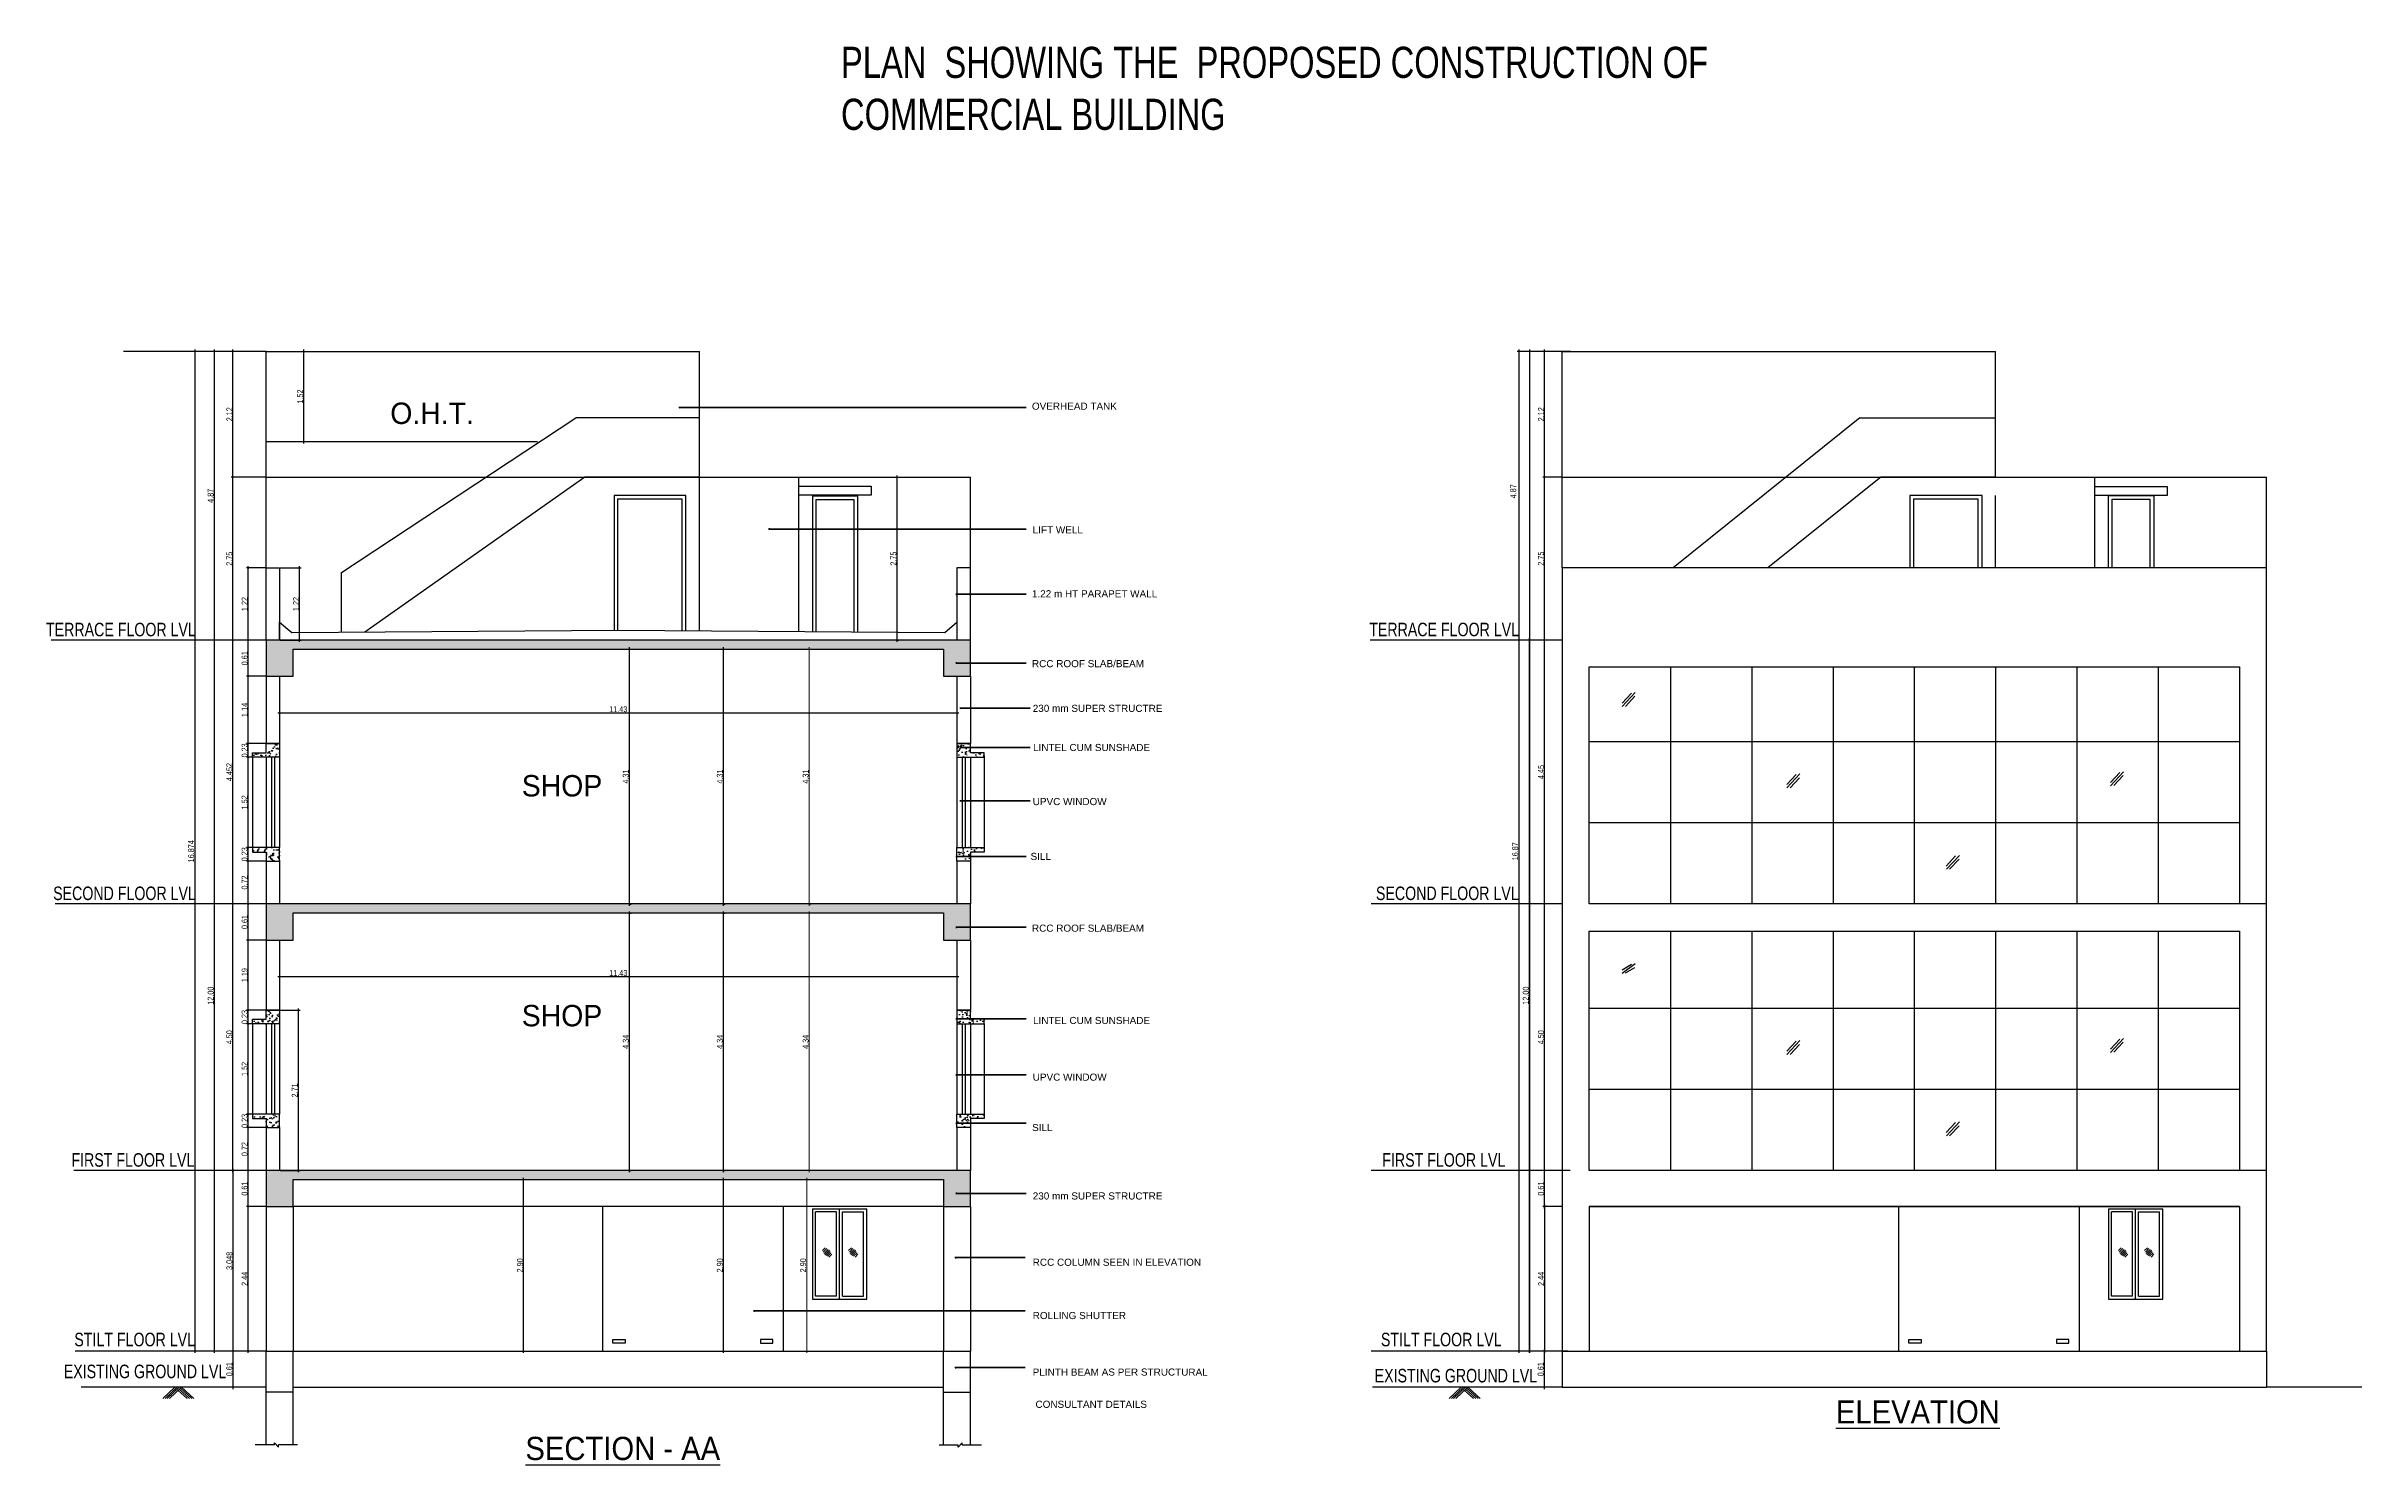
# Model space of a CAD drawing. Header units: metres. Extents: x 13627 to 13863, y 9458 to 9526.
# Drawn here: x 13802.23 to 13841.3, y 9502.51 to 9526.45 of the extents above; entities that cross this region are included whole.
import ezdxf

# ---------------------------------------------------------------- set-up
doc = ezdxf.new("R2010")
doc.units = ezdxf.units.M
doc.header["$LTSCALE"] = 150
doc.header["$PDMODE"] = 35
for name, pattern in [('CONTINOUS', [0]), ('DOT2', [0.125, 0, -0.125]), ('HIDDEN', [0.375, 0.25, -0.125])]:
    doc.linetypes.add(name, pattern=pattern)
doc.layers.get('0').update_dxf_attribs({"linetype": 'CONTINUOUS'})
doc.layers.get('DEFPOINTS').update_dxf_attribs({"color": 1, "linetype": 'CONTINUOUS'})
for name, color, linetype in [('_0', 7, 'CONTINUOUS'), ('BLK_1_FLR_0__STILT_HEIGHT', 201, 'CONTINUOUS'), ('BLK_1_FLR_0_WATER_CLOSET', 213, 'CONTINUOUS'), ('BLK_1_FLR_1_REGULAR_ROOM_1', 2, 'CONTINUOUS'), ('BLK_1_FLR_1_WATER_CLOSET', 213, 'CONTINUOUS'), ('BLK_1_FLR_2_REGULAR_ROOM_1', 2, 'CONTINUOUS'), ('BLK_1_FLR_2_WATER_CLOSET', 213, 'CONTINUOUS'), ('BLK_1_HT_OF_BLDG', 5, 'CONTINUOUS'), ('BLK_1_PARAPET_HT', 233, 'CONTINUOUS'), ('BLK_1_ROOF_WATER_TANK_HT', 235, 'CONTINUOUS'), ('BLK_1_TERRACE_WC', 200, 'CONTINUOUS'), ('DIM', 7, 'CONTINUOUS'), ('TEXT', 7, 'CONTINUOUS'), ('WALL', 7, 'CONTINUOUS')]:
    doc.layers.add(name, color=color, linetype=linetype)
for name, color, linetype, lineweight in [('AR_WALL', 7, 'CONTINUOUS', 40), ('BLK_1_FLR_0_SP_WC', 233, 'CONTINUOUS', 5), ('BLK_1_FLR_1_SP_WC', 233, 'CONTINUOUS', 5), ('BLK_1_FLR_2_SP_WC', 233, 'CONTINUOUS', 5)]:
    doc.layers.add(name, color=color, linetype=linetype, lineweight=lineweight)
doc.styles.add('Arial', font='arial.ttf', dxfattribs={"width": 0.8})
doc.styles.add('regular', font='arial.ttf', dxfattribs={"height": 15})
doc.styles.add('ROMANS', font='sanss___.ttf', dxfattribs={"width": 0.95})
doc.styles.add('ROMANT', font='sanss___.ttf', dxfattribs={"width": 0.95})
doc.styles.add('style1', font='tahoma.ttf', dxfattribs={"width": 0.75})
doc.styles.add('style3', font='arial.ttf', dxfattribs={"width": 0.9})
doc.dimstyles.new('Copy of vi', dxfattribs={"dimscale": 0, "dimtxt": 12, "dimasz": 1, "dimexe": 0.1875, "dimexo": 0.0625, "dimgap": 1, "dimtad": 1, "dimdec": 1, "dimrnd": 0.5, "dimzin": 3, "dimdsep": 46, "dimlunit": 4, "dimtxsty": 'ROMANS', "dimblk1": 'ARR', "dimblk2": 'ARR', "dimsah": 1, "dimcen": 0.0625, "dimdle": 5.5, "dimse1": 1, "dimse2": 1, "dimclrd": 11, "dimclre": 9, "dimclrt": 2, "dimadec": 0, "dimazin": 0, "dimtfac": 0.6, "dimtdec": 1, "dimtmove": 2, "dimatfit": 3, "dimldrblk": 'A', "dimfxl": 0, "dimtolj": 1, "dimtzin": 2, "dimarcsym": 0})
doc.dimstyles.get("Standard").update_dxf_attribs({"dimtxt": 0.1, "dimasz": 0.1, "dimexe": 0.03, "dimexo": 0.01, "dimgap": 0.01, "dimtad": 1, "dimzin": 3, "dimdsep": 46, "dimtxsty": 'Arial', "dimblk": 'ARCHTICK', "dimcen": 0.0625, "dimdle": 0.03, "dimclrd": 256, "dimclre": 9, "dimclrt": 256, "dimadec": 0, "dimazin": 0, "dimtfac": 0.6, "dimtofl": 0, "dimtmove": 1, "dimatfit": 3, "dimldrblk": 'OPEN90', "dimfxl": 0, "dimtolj": 1, "dimtzin": 0, "dimlwd": -1, "dimlwe": -1, "dimarcsym": 0})
pattern_1 = [(185, (0, 0.0042), (-0.1175534, 0.14009465), [0.01905, -0.20955]), (130, (0, 0.0042), (-0.1101767, -0.16001845), [0.01524, -0.1676406]), (235.45144, (-0.0098, 0.01587), (-0.2277301, -0.0199238), [0.01619, -0.17809024]), (181.1842, (-0.03592, -0.03172), (-0.1619534, 0.2214102), [0.028575, -0.314325]), (231.63556, (-0.04942, -0.01327), (-0.3428268, -0.0070866), [0.024285, -0.2671356]), (126.18415, (-0.03592, -0.03172), (-0.3428268, -0.0070866), [0.02286, -0.2514597]), (156, (-0.0449, -0.00478), (-0.03489515, 0.17952), [0.01905, -0.20955]), (101, (-0.0449, -0.00478), (-0.1739412, -0.0865399), [0.01524, -0.16764]), (206.45145, (-0.04781, 0.01018), (-0.20883634, 0.09298005), [0.01619, -0.17808994]), (172.5, (0, 0.0042), (-0.06197341, -0.05760547), [0, -0.165608, 0, -0.17018, 0, -0.168275]), (142.5, (0, 0.0042), (-0.118087, -0.02358973), [0, -0.097028, 0, -0.161798, 0, -0.064135]), (102.5, (0.04005, -0.03585), (-0.0918262, 0.09992786), [0, -0.0635, 0, -0.19812, 0, -0.26289]), (92.5, (0.05801, -0.05381), (-0.1227224, 0.0867639), [0, -0.08255, 0, -0.131572, 0, -0.18669])]

# ---------------------------------------------------------------- blocks, each defined once
blk = doc.blocks.new('_ArchTick')
at = {"color": 0, "linetype": 'ByBlock', "const_width": 0.00381}
blk.add_lwpolyline([(-0.0127, -0.0127), (0.0127, 0.0127)], dxfattribs=at)
blk = doc.blocks.new('*D104')
at = {"layer": 'BLK_1_HT_OF_BLDG', "color": 9}
for p, q in [((13805.926, 9516.423), (13805.031, 9516.423)), ((13805.926, 9504.423), (13805.031, 9504.423))]:
    blk.add_line(p, q, dxfattribs=at)
at = {"layer": 'BLK_1_HT_OF_BLDG'}
blk.add_line((13805.061, 9516.453), (13805.061, 9504.393), dxfattribs=at)
at = {"layer": 'DEFPOINTS', "color": 0}
for p in [(13805.936, 9516.423), (13805.061, 9504.423), (13805.936, 9504.423)]:
    blk.add_point(p, dxfattribs=at)
at = {"layer": 'BLK_1_HT_OF_BLDG', "xscale": 0.1, "yscale": 0.1, "zscale": 0.1}
for p, rotation in [((13805.061, 9516.423), 90), ((13805.061, 9504.423), 270)]:
    blk.add_blockref('_ArchTick', p, dxfattribs=dict(at, rotation=rotation))
at = {"layer": 'BLK_1_HT_OF_BLDG', "insert": (13805, 9510.423), "char_height": 0.1, "attachment_point": 5, "rotation": 90, "style": 'Arial'}
blk.add_mtext('\\A1;12.00', dxfattribs=at)
blk = doc.blocks.new('_Open90')
at = {"layer": 'AR_WALL', "color": 0, "lineweight": -2}
for p, q in [((0, 0), (-0.0254, 0)), ((-0.0127, 0.0127), (0, 0)), ((0, 0), (-0.0127, -0.0127))]:
    blk.add_line(p, q, dxfattribs=at)
blk = doc.blocks.new('*D111')
at = {"layer": 'BLK_1_FLR_1_REGULAR_ROOM_1'}
blk.add_line((13812.067, 9507.441), (13812.067, 9511.844), dxfattribs=at)
at = {"layer": 'BLK_1_FLR_1_REGULAR_ROOM_1', "color": 9}
for p, q in [((13812.077, 9511.814), (13812.097, 9511.814)), ((13812.077, 9507.471), (13812.097, 9507.471))]:
    blk.add_line(p, q, dxfattribs=at)
at = {"layer": 'DEFPOINTS', "color": 0}
for p in [(13812.067, 9511.814), (13812.067, 9511.814), (13812.067, 9507.471)]:
    blk.add_point(p, dxfattribs=at)
at = {"layer": 'BLK_1_FLR_1_REGULAR_ROOM_1', "xscale": 0.1, "yscale": 0.1, "zscale": 0.1}
for p, rotation in [((13812.067, 9511.814), 90), ((13812.067, 9507.471), 270)]:
    blk.add_blockref('_ArchTick', p, dxfattribs=dict(at, rotation=rotation))
at = {"layer": 'BLK_1_FLR_1_REGULAR_ROOM_1', "insert": (13812.006, 9509.643), "char_height": 0.1, "attachment_point": 5, "rotation": 90, "style": 'Arial'}
blk.add_mtext('\\A1;4.34', dxfattribs=at)
blk = doc.blocks.new('*D112')
at = {"layer": 'BLK_1_FLR_2_REGULAR_ROOM_1'}
blk.add_line((13812.067, 9511.937), (13812.067, 9516.302), dxfattribs=at)
at = {"layer": 'BLK_1_FLR_2_REGULAR_ROOM_1', "color": 9}
for p, q in [((13812.077, 9516.272), (13812.097, 9516.272)), ((13812.077, 9511.967), (13812.097, 9511.967))]:
    blk.add_line(p, q, dxfattribs=at)
at = {"layer": 'DEFPOINTS', "color": 0}
for p in [(13812.067, 9516.272), (13812.067, 9516.272), (13812.067, 9511.967)]:
    blk.add_point(p, dxfattribs=at)
at = {"layer": 'BLK_1_FLR_2_REGULAR_ROOM_1', "xscale": 0.1, "yscale": 0.1, "zscale": 0.1}
for p, rotation in [((13812.067, 9516.272), 90), ((13812.067, 9511.967), 270)]:
    blk.add_blockref('_ArchTick', p, dxfattribs=dict(at, rotation=rotation))
at = {"layer": 'BLK_1_FLR_2_REGULAR_ROOM_1', "insert": (13812.006, 9514.12), "char_height": 0.1, "attachment_point": 5, "rotation": 90, "style": 'Arial'}
blk.add_mtext('\\A1;4.31', dxfattribs=at)
blk = doc.blocks.new('*D113')
at = {"layer": 'BLK_1_FLR_1_WATER_CLOSET', "color": 1}
blk.add_line((13813.654, 9507.441), (13813.654, 9511.844), dxfattribs=at)
at = {"layer": 'BLK_1_FLR_1_WATER_CLOSET', "color": 9}
for p, q in [((13813.664, 9511.814), (13813.684, 9511.814)), ((13813.664, 9507.471), (13813.684, 9507.471))]:
    blk.add_line(p, q, dxfattribs=at)
at = {"layer": 'DEFPOINTS', "color": 0}
for p in [(13813.654, 9511.814), (13813.654, 9511.814), (13813.654, 9507.471)]:
    blk.add_point(p, dxfattribs=at)
at = {"layer": 'BLK_1_FLR_1_WATER_CLOSET', "color": 1, "xscale": 0.1, "yscale": 0.1, "zscale": 0.1}
for p, rotation in [((13813.654, 9511.814), 90), ((13813.654, 9507.471), 270)]:
    blk.add_blockref('_ArchTick', p, dxfattribs=dict(at, rotation=rotation))
at = {"layer": 'BLK_1_FLR_1_WATER_CLOSET', "color": 1, "insert": (13813.593, 9509.643), "char_height": 0.1, "attachment_point": 5, "rotation": 90, "style": 'Arial'}
blk.add_mtext('\\A1;4.34', dxfattribs=at)
blk = doc.blocks.new('*D114')
at = {"layer": 'BLK_1_FLR_2_WATER_CLOSET', "color": 2}
blk.add_line((13813.654, 9511.937), (13813.654, 9516.302), dxfattribs=at)
at = {"layer": 'BLK_1_FLR_2_WATER_CLOSET', "color": 9}
for p, q in [((13813.664, 9516.272), (13813.684, 9516.272)), ((13813.664, 9511.967), (13813.684, 9511.967))]:
    blk.add_line(p, q, dxfattribs=at)
at = {"layer": 'DEFPOINTS', "color": 0}
for p in [(13813.654, 9516.272), (13813.654, 9516.272), (13813.654, 9511.967)]:
    blk.add_point(p, dxfattribs=at)
at = {"layer": 'BLK_1_FLR_2_WATER_CLOSET', "color": 2, "xscale": 0.1, "yscale": 0.1, "zscale": 0.1}
for p, rotation in [((13813.654, 9516.272), 90), ((13813.654, 9511.967), 270)]:
    blk.add_blockref('_ArchTick', p, dxfattribs=dict(at, rotation=rotation))
at = {"layer": 'BLK_1_FLR_2_WATER_CLOSET', "color": 2, "insert": (13813.593, 9514.12), "char_height": 0.1, "attachment_point": 5, "rotation": 90, "style": 'Arial'}
blk.add_mtext('\\A1;4.31', dxfattribs=at)
blk = doc.blocks.new('*D115')
at = {"layer": 'BLK_1_FLR_1_SP_WC'}
blk.add_line((13815.101, 9507.441), (13815.101, 9511.844), dxfattribs=at)
at = {"layer": 'BLK_1_FLR_1_SP_WC', "color": 9}
for p, q in [((13815.111, 9511.814), (13815.131, 9511.814)), ((13815.111, 9507.471), (13815.131, 9507.471))]:
    blk.add_line(p, q, dxfattribs=at)
at = {"layer": 'DEFPOINTS', "color": 0}
for p in [(13815.101, 9511.814), (13815.101, 9511.814), (13815.101, 9507.471)]:
    blk.add_point(p, dxfattribs=at)
at = {"layer": 'BLK_1_FLR_1_SP_WC', "xscale": 0.1, "yscale": 0.1, "zscale": 0.1}
for p, rotation in [((13815.101, 9511.814), 90), ((13815.101, 9507.471), 270)]:
    blk.add_blockref('_ArchTick', p, dxfattribs=dict(at, rotation=rotation))
at = {"layer": 'BLK_1_FLR_1_SP_WC', "insert": (13815.04, 9509.643), "char_height": 0.1, "attachment_point": 5, "rotation": 90, "style": 'Arial'}
blk.add_mtext('\\A1;4.34', dxfattribs=at)
blk = doc.blocks.new('*D116')
at = {"layer": 'BLK_1_FLR_2_SP_WC'}
blk.add_line((13815.101, 9511.937), (13815.101, 9516.302), dxfattribs=at)
at = {"layer": 'BLK_1_FLR_2_SP_WC', "color": 9}
for p, q in [((13815.111, 9516.272), (13815.131, 9516.272)), ((13815.111, 9511.967), (13815.131, 9511.967))]:
    blk.add_line(p, q, dxfattribs=at)
at = {"layer": 'DEFPOINTS', "color": 0}
for p in [(13815.101, 9516.272), (13815.101, 9516.272), (13815.101, 9511.967)]:
    blk.add_point(p, dxfattribs=at)
at = {"layer": 'BLK_1_FLR_2_SP_WC', "xscale": 0.1, "yscale": 0.1, "zscale": 0.1}
for p, rotation in [((13815.101, 9516.272), 90), ((13815.101, 9511.967), 270)]:
    blk.add_blockref('_ArchTick', p, dxfattribs=dict(at, rotation=rotation))
at = {"layer": 'BLK_1_FLR_2_SP_WC', "insert": (13815.04, 9514.12), "char_height": 0.1, "attachment_point": 5, "rotation": 90, "style": 'Arial'}
blk.add_mtext('\\A1;4.31', dxfattribs=at)
blk = doc.blocks.new('*D117')
at = {"layer": 'BLK_1_FLR_0_WATER_CLOSET', "color": 3}
blk.add_line((13813.654, 9504.393), (13813.654, 9507.349), dxfattribs=at)
at = {"layer": 'BLK_1_FLR_0_WATER_CLOSET', "color": 9}
for p, q in [((13813.664, 9507.319), (13813.684, 9507.319)), ((13813.664, 9504.423), (13813.684, 9504.423))]:
    blk.add_line(p, q, dxfattribs=at)
at = {"layer": 'DEFPOINTS', "color": 0}
for p in [(13813.654, 9507.319), (13813.654, 9507.319), (13813.654, 9504.423)]:
    blk.add_point(p, dxfattribs=at)
at = {"layer": 'BLK_1_FLR_0_WATER_CLOSET', "color": 3, "xscale": 0.1, "yscale": 0.1, "zscale": 0.1}
for p, rotation in [((13813.654, 9507.319), 90), ((13813.654, 9504.423), 270)]:
    blk.add_blockref('_ArchTick', p, dxfattribs=dict(at, rotation=rotation))
at = {"layer": 'BLK_1_FLR_0_WATER_CLOSET', "color": 3, "insert": (13813.593, 9505.871), "char_height": 0.1, "attachment_point": 5, "rotation": 90, "style": 'Arial'}
blk.add_mtext('\\A1;2.90', dxfattribs=at)
blk = doc.blocks.new('*D118')
at = {"layer": 'BLK_1_FLR_0_SP_WC'}
blk.add_line((13815.059, 9504.393), (13815.059, 9507.349), dxfattribs=at)
at = {"layer": 'BLK_1_FLR_0_SP_WC', "color": 9}
for p, q in [((13815.069, 9507.319), (13815.089, 9507.319)), ((13815.069, 9504.423), (13815.089, 9504.423))]:
    blk.add_line(p, q, dxfattribs=at)
at = {"layer": 'DEFPOINTS', "color": 0}
for p in [(13815.059, 9507.319), (13815.059, 9507.319), (13815.059, 9504.423)]:
    blk.add_point(p, dxfattribs=at)
at = {"layer": 'BLK_1_FLR_0_SP_WC', "xscale": 0.1, "yscale": 0.1, "zscale": 0.1}
for p, rotation in [((13815.059, 9507.319), 90), ((13815.059, 9504.423), 270)]:
    blk.add_blockref('_ArchTick', p, dxfattribs=dict(at, rotation=rotation))
at = {"layer": 'BLK_1_FLR_0_SP_WC', "insert": (13814.998, 9505.871), "char_height": 0.1, "attachment_point": 5, "rotation": 90, "style": 'Arial'}
blk.add_mtext('\\A1;2.90', dxfattribs=at)
blk = doc.blocks.new('*D119')
at = {"layer": 'BLK_1_TERRACE_WC'}
blk.add_line((13816.584, 9516.395), (13816.584, 9519.203), dxfattribs=at)
at = {"layer": 'BLK_1_TERRACE_WC', "color": 9}
for p, q in [((13816.594, 9519.173), (13816.614, 9519.173)), ((13816.594, 9516.425), (13816.614, 9516.425))]:
    blk.add_line(p, q, dxfattribs=at)
at = {"layer": 'DEFPOINTS', "color": 0}
for p in [(13816.584, 9519.173), (13816.584, 9519.173), (13816.584, 9516.425)]:
    blk.add_point(p, dxfattribs=at)
at = {"layer": 'BLK_1_TERRACE_WC', "xscale": 0.1, "yscale": 0.1, "zscale": 0.1}
for p, rotation in [((13816.584, 9519.173), 90), ((13816.584, 9516.425), 270)]:
    blk.add_blockref('_ArchTick', p, dxfattribs=dict(at, rotation=rotation))
at = {"layer": 'BLK_1_TERRACE_WC', "insert": (13816.523, 9517.799), "char_height": 0.1, "attachment_point": 5, "rotation": 90, "style": 'Arial'}
blk.add_mtext('\\A1;2.75', dxfattribs=at)
blk = doc.blocks.new('*D120')
at = {"layer": 'BLK_1_ROOF_WATER_TANK_HT'}
blk.add_line((13806.572, 9519.743), (13806.572, 9521.327), dxfattribs=at)
at = {"layer": 'BLK_1_ROOF_WATER_TANK_HT', "color": 9, "linetype": 'DOT2'}
for p, q in [((13806.572, 9521.297), (13806.602, 9521.297)), ((13806.572, 9519.773), (13806.602, 9519.773))]:
    blk.add_line(p, q, dxfattribs=at)
at = {"layer": 'DEFPOINTS', "color": 0}
for p in [(13805.936, 9521.297), (13806.572, 9521.297), (13805.936, 9519.773)]:
    blk.add_point(p, dxfattribs=at)
at = {"layer": 'BLK_1_ROOF_WATER_TANK_HT', "xscale": 0.1, "yscale": 0.1, "zscale": 0.1}
for p, rotation in [((13806.572, 9521.297), 90), ((13806.572, 9519.773), 270)]:
    blk.add_blockref('_ArchTick', p, dxfattribs=dict(at, rotation=rotation))
at = {"layer": 'BLK_1_ROOF_WATER_TANK_HT', "insert": (13806.511, 9520.535), "char_height": 0.1, "attachment_point": 5, "rotation": 90, "style": 'Arial'}
blk.add_mtext('\\A1;1.52', dxfattribs=at)
blk = doc.blocks.new('*D121')
at = {"layer": 'BLK_1_PARAPET_HT', "color": 9}
for p, q in [((13806.174, 9517.644), (13806.53, 9517.644)), ((13806.174, 9516.423), (13806.53, 9516.423))]:
    blk.add_line(p, q, dxfattribs=at)
at = {"layer": 'BLK_1_PARAPET_HT'}
blk.add_line((13806.5, 9516.393), (13806.5, 9517.674), dxfattribs=at)
at = {"layer": 'DEFPOINTS', "color": 0}
for p in [(13806.164, 9517.644), (13806.5, 9517.644), (13806.164, 9516.423)]:
    blk.add_point(p, dxfattribs=at)
at = {"layer": 'BLK_1_PARAPET_HT'}
for p, rotation in [((13806.5, 9517.644), 90), ((13806.5, 9516.423), 270)]:
    blk.add_blockref('_ArchTick', p, dxfattribs=dict(at, rotation=rotation))
at = {"layer": 'BLK_1_PARAPET_HT', "insert": (13806.439, 9517.033), "char_height": 0.1, "attachment_point": 5, "rotation": 90, "style": 'Arial'}
blk.add_mtext('\\A1;1.22', dxfattribs=at)
blk = doc.blocks.new('*D197')
at = {"color": 9}
for p, q in [((-16.251, 38.207), (-16.82, 38.207)), ((-16.251, 35.159), (-16.82, 35.159))]:
    blk.add_line(p, q, dxfattribs=at)
blk.add_line((-16.79, 38.237), (-16.79, 35.129))
at = {"layer": 'DEFPOINTS', "color": 0}
for p in [(-16.241, 38.207), (-16.79, 35.159), (-16.241, 35.159)]:
    blk.add_point(p, dxfattribs=at)
for p, rotation in [((-16.79, 38.207), 90), ((-16.79, 35.159), 270)]:
    blk.add_blockref('_ArchTick', p, dxfattribs=dict(rotation=rotation))
at = {"insert": (-16.851, 36.683), "char_height": 0.1, "attachment_point": 5, "rotation": 90, "style": 'Arial'}
blk.add_mtext('\\A1;3.048', dxfattribs=at)
blk = doc.blocks.new('*D198')
at = {"color": 9}
for p, q in [((-16.241, 42.707), (-16.82, 42.707)), ((-16.241, 38.207), (-16.82, 38.207))]:
    blk.add_line(p, q, dxfattribs=at)
blk.add_line((-16.79, 38.177), (-16.79, 42.737))
at = {"layer": 'DEFPOINTS', "color": 0}
for p in [(-16.79, 42.707), (-16.231, 42.707), (-16.231, 38.207)]:
    blk.add_point(p, dxfattribs=at)
for p, rotation in [((-16.79, 42.707), 90), ((-16.79, 38.207), 270)]:
    blk.add_blockref('_ArchTick', p, dxfattribs=dict(rotation=rotation))
at = {"insert": (-16.851, 40.457), "char_height": 0.1, "attachment_point": 5, "rotation": 90, "style": 'Arial'}
blk.add_mtext('\\A1;4.50', dxfattribs=at)
blk = doc.blocks.new('*D199')
at = {"color": 9}
for p, q in [((-16.241, 47.159), (-16.82, 47.159)), ((-16.093, 42.707), (-16.82, 42.707))]:
    blk.add_line(p, q, dxfattribs=at)
blk.add_line((-16.79, 42.677), (-16.79, 47.189))
at = {"layer": 'DEFPOINTS', "color": 0}
for p in [(-16.79, 47.159), (-16.231, 47.159), (-16.083, 42.707)]:
    blk.add_point(p, dxfattribs=at)
for p, rotation in [((-16.79, 47.159), 90), ((-16.79, 42.707), 270)]:
    blk.add_blockref('_ArchTick', p, dxfattribs=dict(rotation=rotation))
at = {"insert": (-16.851, 44.933), "char_height": 0.1, "attachment_point": 5, "rotation": 90, "style": 'Arial'}
blk.add_mtext('\\A1;4.452', dxfattribs=at)
blk = doc.blocks.new('*D200')
at = {"color": 9}
for p, q in [((-16.241, 49.909), (-16.82, 49.909)), ((-16.241, 47.159), (-16.82, 47.159))]:
    blk.add_line(p, q, dxfattribs=at)
blk.add_line((-16.79, 47.129), (-16.79, 49.939))
at = {"layer": 'DEFPOINTS', "color": 0}
for p in [(-16.79, 49.909), (-16.231, 49.909), (-16.231, 47.159)]:
    blk.add_point(p, dxfattribs=at)
for p, rotation in [((-16.79, 49.909), 90), ((-16.79, 47.159), 270)]:
    blk.add_blockref('_ArchTick', p, dxfattribs=dict(rotation=rotation))
at = {"insert": (-16.851, 48.534), "char_height": 0.1, "attachment_point": 5, "rotation": 90, "style": 'Arial'}
blk.add_mtext('\\A1;2.75', dxfattribs=at)
blk = doc.blocks.new('*D202')
at = {"color": 9}
for p, q in [((-16.241, 52.033), (-17.136, 52.033)), ((-16.241, 47.159), (-17.136, 47.159))]:
    blk.add_line(p, q, dxfattribs=at)
blk.add_line((-17.106, 52.063), (-17.106, 47.129))
at = {"layer": 'DEFPOINTS', "color": 0}
for p in [(-16.231, 52.033), (-17.106, 47.159), (-16.231, 47.159)]:
    blk.add_point(p, dxfattribs=at)
for p, rotation in [((-17.106, 52.033), 90), ((-17.106, 47.159), 270)]:
    blk.add_blockref('_ArchTick', p, dxfattribs=dict(rotation=rotation))
at = {"insert": (-17.167, 49.596), "char_height": 0.1, "attachment_point": 5, "rotation": 90, "style": 'Arial'}
blk.add_mtext('\\A1;4.87', dxfattribs=at)
blk = doc.blocks.new('*D203')
at = {"color": 9}
for p, q in [((-16.241, 52.033), (-17.465, 52.033)), ((-16.261, 35.159), (-17.465, 35.159))]:
    blk.add_line(p, q, dxfattribs=at)
blk.add_line((-17.435, 52.063), (-17.435, 35.129))
at = {"layer": 'DEFPOINTS', "color": 0}
for p in [(-16.231, 52.033), (-17.435, 35.159), (-16.251, 35.159)]:
    blk.add_point(p, dxfattribs=at)
for p, rotation in [((-17.435, 52.033), 90), ((-17.435, 35.159), 270)]:
    blk.add_blockref('_ArchTick', p, dxfattribs=dict(rotation=rotation))
at = {"insert": (-17.496, 43.596), "char_height": 0.1, "attachment_point": 5, "rotation": 90, "style": 'Arial'}
blk.add_mtext('\\A1;16.874', dxfattribs=at)
blk = doc.blocks.new('*D204')
at = {"color": 9}
for p, q in [((-15.992, 40.912), (-15.657, 40.912)), ((-15.992, 38.207), (-15.657, 38.207))]:
    blk.add_line(p, q, dxfattribs=at)
blk.add_line((-15.687, 38.177), (-15.687, 40.942))
at = {"layer": 'DEFPOINTS', "color": 0}
for p in [(-16.002, 40.912), (-15.687, 40.912), (-16.002, 38.207)]:
    blk.add_point(p, dxfattribs=at)
at = {"xscale": 0.1, "yscale": 0.1, "zscale": 0.1}
for p, rotation in [((-15.687, 40.912), 90), ((-15.687, 38.207), 270)]:
    blk.add_blockref('_ArchTick', p, dxfattribs=dict(at, rotation=rotation))
at = {"insert": (-15.747, 39.56), "char_height": 0.1, "attachment_point": 5, "rotation": 90, "style": 'Arial'}
blk.add_mtext('\\A1;2.71', dxfattribs=at)
blk = doc.blocks.new('*D205')
blk.add_line((-16.79, 35.189), (-16.79, 34.519))
at = {"color": 9}
for p, q in [((-16.261, 35.159), (-16.82, 35.159)), ((-16.261, 34.549), (-16.82, 34.549))]:
    blk.add_line(p, q, dxfattribs=at)
at = {"layer": 'DEFPOINTS', "color": 0, "linetype": 'ByBlock'}
for p in [(-16.251, 35.159), (-16.79, 34.549), (-16.251, 34.549)]:
    blk.add_point(p, dxfattribs=at)
at = {"linetype": 'ByBlock', "xscale": 0.1, "yscale": 0.1, "zscale": 0.1}
for p, rotation in [((-16.79, 35.159), 90), ((-16.79, 34.549), 270)]:
    blk.add_blockref('_ArchTick', p, dxfattribs=dict(at, rotation=rotation))
at = {"linetype": 'ByBlock', "insert": (-16.851, 34.854), "char_height": 0.1, "attachment_point": 5, "rotation": 90, "style": 'Arial'}
blk.add_mtext('\\A1;0.61', dxfattribs=at)
blk = doc.blocks.new('*D207')
at = {"color": 9}
for p, q in [((-16.241, 38.207), (-16.563, 38.207)), ((-16.241, 37.598), (-16.563, 37.598))]:
    blk.add_line(p, q, dxfattribs=at)
blk.add_line((-16.533, 37.568), (-16.533, 38.237))
at = {"layer": 'DEFPOINTS', "color": 0}
for p in [(-16.533, 38.207), (-16.231, 38.207), (-16.231, 37.598)]:
    blk.add_point(p, dxfattribs=at)
for p, rotation in [((-16.533, 38.207), 90), ((-16.533, 37.598), 270)]:
    blk.add_blockref('_ArchTick', p, dxfattribs=dict(rotation=rotation))
at = {"insert": (-16.594, 37.902), "char_height": 0.1, "attachment_point": 5, "rotation": 90, "style": 'Arial'}
blk.add_mtext('\\A1;0.61', dxfattribs=at)
blk = doc.blocks.new('*D208')
at = {"color": 9}
for p, q in [((-16.241, 38.931), (-16.563, 38.931)), ((-16.241, 38.207), (-16.563, 38.207))]:
    blk.add_line(p, q, dxfattribs=at)
blk.add_line((-16.533, 38.177), (-16.533, 38.961))
at = {"layer": 'DEFPOINTS', "color": 0}
for p in [(-16.533, 38.931), (-16.231, 38.931), (-16.231, 38.207)]:
    blk.add_point(p, dxfattribs=at)
for p, rotation in [((-16.533, 38.931), 90), ((-16.533, 38.207), 270)]:
    blk.add_blockref('_ArchTick', p, dxfattribs=dict(rotation=rotation))
at = {"insert": (-16.594, 38.569), "char_height": 0.1, "attachment_point": 5, "rotation": 90, "style": 'Arial'}
blk.add_mtext('\\A1;0.72', dxfattribs=at)
blk = doc.blocks.new('*D209')
at = {"color": 9}
for p, q in [((-16.241, 39.16), (-16.563, 39.16)), ((-16.241, 38.931), (-16.563, 38.931))]:
    blk.add_line(p, q, dxfattribs=at)
blk.add_line((-16.533, 38.901), (-16.533, 39.19))
at = {"layer": 'DEFPOINTS', "color": 0}
for p in [(-16.533, 39.16), (-16.231, 39.16), (-16.231, 38.931)]:
    blk.add_point(p, dxfattribs=at)
for p, rotation in [((-16.533, 39.16), 90), ((-16.533, 38.931), 270)]:
    blk.add_blockref('_ArchTick', p, dxfattribs=dict(rotation=rotation))
at = {"insert": (-16.594, 39.045), "char_height": 0.1, "attachment_point": 5, "rotation": 90, "style": 'Arial'}
blk.add_mtext('\\A1;0.23', dxfattribs=at)
blk = doc.blocks.new('*D210')
at = {"color": 9}
for p, q in [((-16.47, 40.684), (-16.563, 40.684)), ((-16.47, 39.16), (-16.563, 39.16))]:
    blk.add_line(p, q, dxfattribs=at)
blk.add_line((-16.533, 39.13), (-16.533, 40.714))
at = {"layer": 'DEFPOINTS', "color": 0}
for p in [(-16.533, 40.684), (-16.46, 40.684), (-16.46, 39.16)]:
    blk.add_point(p, dxfattribs=at)
for p, rotation in [((-16.533, 40.684), 90), ((-16.533, 39.16), 270)]:
    blk.add_blockref('_ArchTick', p, dxfattribs=dict(rotation=rotation))
at = {"insert": (-16.594, 39.922), "char_height": 0.1, "attachment_point": 5, "rotation": 90, "style": 'Arial'}
blk.add_mtext('\\A1;1.52', dxfattribs=at)
blk = doc.blocks.new('*D211')
at = {"color": 9}
for p, q in [((-16.241, 40.912), (-16.563, 40.912)), ((-16.47, 40.684), (-16.563, 40.684))]:
    blk.add_line(p, q, dxfattribs=at)
blk.add_line((-16.533, 40.654), (-16.533, 40.942))
at = {"layer": 'DEFPOINTS', "color": 0}
for p in [(-16.533, 40.912), (-16.46, 40.684), (-16.231, 40.912)]:
    blk.add_point(p, dxfattribs=at)
for p, rotation in [((-16.533, 40.912), 90), ((-16.533, 40.684), 270)]:
    blk.add_blockref('_ArchTick', p, dxfattribs=dict(rotation=rotation))
at = {"insert": (-16.594, 40.798), "char_height": 0.1, "attachment_point": 5, "rotation": 90, "style": 'Arial'}
blk.add_mtext('\\A1;0.23', dxfattribs=at)
blk = doc.blocks.new('*D212')
at = {"color": 9}
for p, q in [((-16.241, 42.098), (-16.563, 42.098)), ((-16.241, 40.912), (-16.563, 40.912))]:
    blk.add_line(p, q, dxfattribs=at)
blk.add_line((-16.533, 40.882), (-16.533, 42.128))
at = {"layer": 'DEFPOINTS', "color": 0}
for p in [(-16.533, 42.098), (-16.231, 42.098), (-16.231, 40.912)]:
    blk.add_point(p, dxfattribs=at)
for p, rotation in [((-16.533, 42.098), 90), ((-16.533, 40.912), 270)]:
    blk.add_blockref('_ArchTick', p, dxfattribs=dict(rotation=rotation))
at = {"insert": (-16.594, 41.505), "char_height": 0.1, "attachment_point": 5, "rotation": 90, "style": 'Arial'}
blk.add_mtext('\\A1;1.19', dxfattribs=at)
blk = doc.blocks.new('*D213')
at = {"color": 9}
for p, q in [((-16.251, 42.707), (-16.563, 42.707)), ((-16.241, 42.098), (-16.563, 42.098))]:
    blk.add_line(p, q, dxfattribs=at)
blk.add_line((-16.533, 42.068), (-16.533, 42.737))
at = {"layer": 'DEFPOINTS', "color": 0}
for p in [(-16.533, 42.707), (-16.241, 42.707), (-16.231, 42.098)]:
    blk.add_point(p, dxfattribs=at)
for p, rotation in [((-16.533, 42.707), 90), ((-16.533, 42.098), 270)]:
    blk.add_blockref('_ArchTick', p, dxfattribs=dict(rotation=rotation))
at = {"insert": (-16.594, 42.402), "char_height": 0.1, "attachment_point": 5, "rotation": 90, "style": 'Arial'}
blk.add_mtext('\\A1;0.61', dxfattribs=at)
blk = doc.blocks.new('*D214')
at = {"color": 9}
for p, q in [((-16.241, 43.66), (-16.563, 43.66)), ((-16.241, 43.431), (-16.563, 43.431))]:
    blk.add_line(p, q, dxfattribs=at)
blk.add_line((-16.533, 43.401), (-16.533, 43.69))
at = {"layer": 'DEFPOINTS', "color": 0}
for p in [(-16.533, 43.66), (-16.231, 43.66), (-16.231, 43.431)]:
    blk.add_point(p, dxfattribs=at)
for p, rotation in [((-16.533, 43.66), 90), ((-16.533, 43.431), 270)]:
    blk.add_blockref('_ArchTick', p, dxfattribs=dict(rotation=rotation))
at = {"insert": (-16.594, 43.545), "char_height": 0.1, "attachment_point": 5, "rotation": 90, "style": 'Arial'}
blk.add_mtext('\\A1;0.23', dxfattribs=at)
blk = doc.blocks.new('*D215')
at = {"color": 9}
for p, q in [((-16.47, 45.184), (-16.563, 45.184)), ((-16.241, 43.66), (-16.563, 43.66))]:
    blk.add_line(p, q, dxfattribs=at)
blk.add_line((-16.533, 43.63), (-16.533, 45.214))
at = {"layer": 'DEFPOINTS', "color": 0}
for p in [(-16.533, 45.184), (-16.46, 45.184), (-16.231, 43.66)]:
    blk.add_point(p, dxfattribs=at)
for p, rotation in [((-16.533, 45.184), 90), ((-16.533, 43.66), 270)]:
    blk.add_blockref('_ArchTick', p, dxfattribs=dict(rotation=rotation))
at = {"insert": (-16.594, 44.422), "char_height": 0.1, "attachment_point": 5, "rotation": 90, "style": 'Arial'}
blk.add_mtext('\\A1;1.52', dxfattribs=at)
blk = doc.blocks.new('*D216')
at = {"color": 9}
for p, q in [((-16.241, 45.412), (-16.563, 45.412)), ((-16.47, 45.184), (-16.563, 45.184))]:
    blk.add_line(p, q, dxfattribs=at)
blk.add_line((-16.533, 45.154), (-16.533, 45.442))
at = {"layer": 'DEFPOINTS', "color": 0}
for p in [(-16.533, 45.412), (-16.231, 45.412), (-16.46, 45.184)]:
    blk.add_point(p, dxfattribs=at)
for p, rotation in [((-16.533, 45.412), 90), ((-16.533, 45.184), 270)]:
    blk.add_blockref('_ArchTick', p, dxfattribs=dict(rotation=rotation))
at = {"insert": (-16.594, 45.298), "char_height": 0.1, "attachment_point": 5, "rotation": 90, "style": 'Arial'}
blk.add_mtext('\\A1;0.23', dxfattribs=at)
blk = doc.blocks.new('*D217')
at = {"color": 9}
for p, q in [((-16.241, 46.549), (-16.563, 46.549)), ((-16.241, 45.412), (-16.563, 45.412))]:
    blk.add_line(p, q, dxfattribs=at)
blk.add_line((-16.533, 45.382), (-16.533, 46.579))
at = {"layer": 'DEFPOINTS', "color": 0}
for p in [(-16.533, 46.549), (-16.231, 46.549), (-16.231, 45.412)]:
    blk.add_point(p, dxfattribs=at)
for p, rotation in [((-16.533, 46.549), 90), ((-16.533, 45.412), 270)]:
    blk.add_blockref('_ArchTick', p, dxfattribs=dict(rotation=rotation))
at = {"insert": (-16.593, 45.981), "char_height": 0.1, "attachment_point": 5, "rotation": 90, "style": 'Arial'}
blk.add_mtext('\\A1;1.14', dxfattribs=at)
blk = doc.blocks.new('*D218')
at = {"color": 9}
for p, q in [((-16.241, 48.378), (-16.563, 48.378)), ((-16.241, 47.159), (-16.563, 47.159))]:
    blk.add_line(p, q, dxfattribs=at)
blk.add_line((-16.533, 47.129), (-16.533, 48.408))
at = {"layer": 'DEFPOINTS', "color": 0}
for p in [(-16.533, 48.378), (-16.231, 48.378), (-16.231, 47.159)]:
    blk.add_point(p, dxfattribs=at)
for p, rotation in [((-16.533, 48.378), 90), ((-16.533, 47.159), 270)]:
    blk.add_blockref('_ArchTick', p, dxfattribs=dict(rotation=rotation))
at = {"insert": (-16.593, 47.769), "char_height": 0.1, "attachment_point": 5, "rotation": 90, "style": 'Arial'}
blk.add_mtext('\\A1;1.22', dxfattribs=at)
blk = doc.blocks.new('A')
at = {"layer": 'DIM', "color": 9, "linetype": 'ByBlock'}
for p, q in [((-0.13, 0), (0.13, 0)), ((-0.08, -0.08), (0.08, 0.08)), ((0, 0.13), (0, -0.13))]:
    blk.add_line(p, q, dxfattribs=at)
blk = doc.blocks.new('ARROW')
at = {"layer": 'WALL'}
blk.add_blockref('A', (0, 0), dxfattribs=at)
blk = doc.blocks.new('ARR')
at = {"layer": 'DIM'}
blk.add_blockref('ARROW', (0, 0), dxfattribs=at)
blk = doc.blocks.new('*D219')
at = {"color": 9, "linetype": 'DOT2'}
for p, q in [((-17.106, 47.159), (-17.136, 47.159)), ((-17.106, 35.159), (-17.136, 35.159))]:
    blk.add_line(p, q, dxfattribs=at)
blk.add_line((-17.106, 47.189), (-17.106, 35.129))
at = {"layer": 'DEFPOINTS', "color": 0}
for p in [(-16.231, 47.159), (-17.106, 35.159), (-16.231, 35.159)]:
    blk.add_point(p, dxfattribs=at)
at = {"xscale": 0.1, "yscale": 0.1, "zscale": 0.1}
for p, rotation in [((-17.106, 47.159), 90), ((-17.106, 35.159), 270)]:
    blk.add_blockref('_ArchTick', p, dxfattribs=dict(at, rotation=rotation))
at = {"insert": (-17.167, 41.159), "char_height": 0.1, "attachment_point": 5, "rotation": 90, "style": 'Arial'}
blk.add_mtext('\\A1;12.00', dxfattribs=at)
blk = doc.blocks.new('*D195')
at = {"color": 9}
for p, q in [((-16.241, 47.159), (-16.563, 47.159)), ((-16.241, 46.549), (-16.563, 46.549))]:
    blk.add_line(p, q, dxfattribs=at)
blk.add_line((-16.533, 46.519), (-16.533, 47.189))
at = {"layer": 'DEFPOINTS', "color": 0}
for p in [(-16.533, 47.159), (-16.231, 47.159), (-16.231, 46.549)]:
    blk.add_point(p, dxfattribs=at)
for p, rotation in [((-16.533, 47.159), 90), ((-16.533, 46.549), 270)]:
    blk.add_blockref('_ArchTick', p, dxfattribs=dict(rotation=rotation))
at = {"insert": (-16.594, 46.854), "char_height": 0.1, "attachment_point": 5, "rotation": 90, "style": 'Arial'}
blk.add_mtext('\\A1;0.61', dxfattribs=at)
blk = doc.blocks.new('*D196')
at = {"color": 9, "linetype": 'DOT2'}
for p, q in [((-16.533, 43.431), (-16.563, 43.431)), ((-16.533, 42.707), (-16.563, 42.707))]:
    blk.add_line(p, q, dxfattribs=at)
blk.add_line((-16.533, 42.677), (-16.533, 43.461))
at = {"layer": 'DEFPOINTS', "color": 0}
for p in [(-16.533, 43.431), (-16.231, 43.431), (-16.231, 42.707)]:
    blk.add_point(p, dxfattribs=at)
at = {"xscale": 0.1, "yscale": 0.1, "zscale": 0.1}
for p, rotation in [((-16.533, 43.431), 90), ((-16.533, 42.707), 270)]:
    blk.add_blockref('_ArchTick', p, dxfattribs=dict(at, rotation=rotation))
at = {"insert": (-16.594, 43.069), "char_height": 0.1, "attachment_point": 5, "rotation": 90, "style": 'Arial'}
blk.add_mtext('\\A1;0.72', dxfattribs=at)
blk = doc.blocks.new('*D174')
at = {"color": 9}
for p, q in [((9.481, 37.598), (9.165, 37.598)), ((9.587, 35.159), (9.165, 35.159))]:
    blk.add_line(p, q, dxfattribs=at)
blk.add_line((9.195, 37.628), (9.195, 35.129))
at = {"layer": 'DEFPOINTS', "color": 0}
for p in [(9.491, 37.598), (9.195, 35.159), (9.597, 35.159)]:
    blk.add_point(p, dxfattribs=at)
for p, rotation in [((9.195, 37.598), 90), ((9.195, 35.159), 270)]:
    blk.add_blockref('_ArchTick', p, dxfattribs=dict(rotation=rotation))
at = {"insert": (9.135, 36.378), "char_height": 0.1, "attachment_point": 5, "rotation": 90, "style": 'Arial'}
blk.add_mtext('\\A1;2.44', dxfattribs=at)
blk = doc.blocks.new('*D175')
at = {"color": 9}
for p, q in [((9.481, 38.207), (9.165, 38.207)), ((9.481, 37.598), (9.165, 37.598))]:
    blk.add_line(p, q, dxfattribs=at)
blk.add_line((9.195, 37.568), (9.195, 38.237))
at = {"layer": 'DEFPOINTS', "color": 0}
for p in [(9.195, 38.207), (9.491, 38.207), (9.491, 37.598)]:
    blk.add_point(p, dxfattribs=at)
for p, rotation in [((9.195, 38.207), 90), ((9.195, 37.598), 270)]:
    blk.add_blockref('_ArchTick', p, dxfattribs=dict(rotation=rotation))
at = {"insert": (9.134, 37.902), "char_height": 0.1, "attachment_point": 5, "rotation": 90, "style": 'Arial'}
blk.add_mtext('\\A1;0.61', dxfattribs=at)
blk = doc.blocks.new('*D176')
at = {"color": 9}
for p, q in [((9.481, 42.707), (9.165, 42.707)), ((9.63, 38.207), (9.165, 38.207))]:
    blk.add_line(p, q, dxfattribs=at)
blk.add_line((9.195, 38.177), (9.195, 42.737))
at = {"layer": 'DEFPOINTS', "color": 0}
for p in [(9.195, 42.707), (9.491, 42.707), (9.64, 38.207)]:
    blk.add_point(p, dxfattribs=at)
for p, rotation in [((9.195, 42.707), 90), ((9.195, 38.207), 270)]:
    blk.add_blockref('_ArchTick', p, dxfattribs=dict(rotation=rotation))
at = {"insert": (9.134, 40.457), "char_height": 0.1, "attachment_point": 5, "rotation": 90, "style": 'Arial'}
blk.add_mtext('\\A1;4.50', dxfattribs=at)
blk = doc.blocks.new('*D178')
at = {"color": 9}
for p, q in [((9.471, 49.909), (9.165, 49.909)), ((9.471, 47.161), (9.165, 47.161))]:
    blk.add_line(p, q, dxfattribs=at)
blk.add_line((9.195, 47.131), (9.195, 49.939))
at = {"layer": 'DEFPOINTS', "color": 0}
for p in [(9.195, 49.909), (9.481, 49.909), (9.481, 47.161)]:
    blk.add_point(p, dxfattribs=at)
for p, rotation in [((9.195, 49.909), 90), ((9.195, 47.161), 270)]:
    blk.add_blockref('_ArchTick', p, dxfattribs=dict(rotation=rotation))
at = {"insert": (9.134, 48.535), "char_height": 0.1, "attachment_point": 5, "rotation": 90, "style": 'Arial'}
blk.add_mtext('\\A1;2.75', dxfattribs=at)
blk = doc.blocks.new('*D180')
at = {"color": 9}
for p, q in [((9.635, 52.033), (8.91, 52.033)), ((9.481, 47.161), (8.91, 47.161))]:
    blk.add_line(p, q, dxfattribs=at)
blk.add_line((8.94, 52.063), (8.94, 47.131))
at = {"layer": 'DEFPOINTS', "color": 0}
for p in [(9.645, 52.033), (8.94, 47.161), (9.491, 47.161)]:
    blk.add_point(p, dxfattribs=at)
for p, rotation in [((8.94, 52.033), 90), ((8.94, 47.161), 270)]:
    blk.add_blockref('_ArchTick', p, dxfattribs=dict(rotation=rotation))
at = {"insert": (8.668, 49.671), "char_height": 0.1, "attachment_point": 5, "rotation": 90, "style": 'Arial'}
blk.add_mtext('\\A1;4.87', dxfattribs=at)
blk = doc.blocks.new('*D181')
at = {"color": 9}
for p, q in [((9.481, 47.161), (8.91, 47.161)), ((9.471, 35.159), (8.91, 35.159))]:
    blk.add_line(p, q, dxfattribs=at)
blk.add_line((8.94, 47.191), (8.94, 35.129))
at = {"layer": 'DEFPOINTS', "color": 0}
for p in [(9.491, 47.161), (8.94, 35.159), (9.481, 35.159)]:
    blk.add_point(p, dxfattribs=at)
for p, rotation in [((8.94, 47.161), 90), ((8.94, 35.159), 270)]:
    blk.add_blockref('_ArchTick', p, dxfattribs=dict(rotation=rotation))
at = {"insert": (8.879, 41.16), "char_height": 0.1, "attachment_point": 5, "rotation": 90, "style": 'Arial'}
blk.add_mtext('\\A1;12.00', dxfattribs=at)
blk = doc.blocks.new('*D182')
at = {"color": 9}
for p, q in [((9.481, 52.033), (8.731, 52.033)), ((9.481, 35.159), (8.731, 35.159))]:
    blk.add_line(p, q, dxfattribs=at)
blk.add_line((8.761, 52.063), (8.761, 35.129))
at = {"layer": 'DEFPOINTS', "color": 0}
for p in [(9.491, 52.033), (8.761, 35.159), (9.491, 35.159)]:
    blk.add_point(p, dxfattribs=at)
for p, rotation in [((8.761, 52.033), 90), ((8.761, 35.159), 270)]:
    blk.add_blockref('_ArchTick', p, dxfattribs=dict(rotation=rotation))
at = {"insert": (8.7, 43.596), "char_height": 0.1, "attachment_point": 5, "rotation": 90, "style": 'Arial'}
blk.add_mtext('\\A1;16.87', dxfattribs=at)
blk = doc.blocks.new('*D183')
blk.add_line((9.191, 35.189), (9.191, 34.519))
at = {"color": 9, "linetype": 'DOT2'}
for p, q in [((9.191, 35.159), (9.161, 35.159)), ((9.191, 34.549), (9.161, 34.549))]:
    blk.add_line(p, q, dxfattribs=at)
at = {"layer": 'DEFPOINTS', "color": 0}
for p in [(9.491, 35.159), (9.191, 34.549), (9.491, 34.549)]:
    blk.add_point(p, dxfattribs=at)
at = {"xscale": 0.1, "yscale": 0.1, "zscale": 0.1}
for p, rotation in [((9.191, 35.159), 90), ((9.191, 34.549), 270)]:
    blk.add_blockref('_ArchTick', p, dxfattribs=dict(at, rotation=rotation))
at = {"insert": (9.13, 34.854), "char_height": 0.1, "attachment_point": 5, "rotation": 90, "style": 'Arial'}
blk.add_mtext('\\A1;0.61', dxfattribs=at)
blk = doc.blocks.new('*D171')
at = {"layer": 'BLK_1_HT_OF_BLDG', "color": 9}
for p, q in [((13827.796, 9516.425), (13827.224, 9516.425)), ((13827.796, 9504.423), (13827.224, 9504.423))]:
    blk.add_line(p, q, dxfattribs=at)
at = {"layer": 'BLK_1_HT_OF_BLDG'}
blk.add_line((13827.254, 9504.393), (13827.254, 9516.455), dxfattribs=at)
at = {"layer": 'DEFPOINTS', "color": 0}
for p in [(13827.254, 9516.425), (13827.806, 9516.425), (13827.806, 9504.423)]:
    blk.add_point(p, dxfattribs=at)
at = {"layer": 'BLK_1_HT_OF_BLDG', "xscale": 0.1, "yscale": 0.1, "zscale": 0.1}
for p, rotation in [((13827.254, 9516.425), 90), ((13827.254, 9504.423), 270)]:
    blk.add_blockref('_ArchTick', p, dxfattribs=dict(at, rotation=rotation))
at = {"layer": 'BLK_1_HT_OF_BLDG', "insert": (13827.193, 9510.424), "char_height": 0.1, "attachment_point": 5, "rotation": 90, "style": 'Arial'}
blk.add_mtext('\\A1;12.00', dxfattribs=at)
blk = doc.blocks.new('*D250')
at = {"layer": 'BLK_1_FLR_1_REGULAR_ROOM_1', "color": 9}
for p, q in [((13806.164, 9511.351), (13806.164, 9510.714)), ((13817.594, 9511.351), (13817.594, 9510.714))]:
    blk.add_line(p, q, dxfattribs=at)
at = {"layer": 'BLK_1_FLR_1_REGULAR_ROOM_1', "color": 5}
blk.add_line((13806.134, 9510.744), (13817.624, 9510.744), dxfattribs=at)
at = {"layer": 'DEFPOINTS', "color": 0}
for p in [(13806.164, 9511.361), (13817.594, 9511.361), (13817.594, 9510.744)]:
    blk.add_point(p, dxfattribs=at)
at = {"layer": 'BLK_1_FLR_1_REGULAR_ROOM_1', "color": 5, "xscale": 0.1, "yscale": 0.1, "zscale": 0.1, "rotation": 180}
blk.add_blockref('_ArchTick', (13806.164, 9510.744), dxfattribs=at)
at = {"layer": 'BLK_1_FLR_1_REGULAR_ROOM_1', "color": 5, "xscale": 0.1, "yscale": 0.1, "zscale": 0.1}
blk.add_blockref('_ArchTick', (13817.594, 9510.744), dxfattribs=at)
at = {"layer": 'BLK_1_FLR_1_REGULAR_ROOM_1', "color": 5, "insert": (13811.879, 9510.805), "char_height": 0.1, "attachment_point": 5, "style": 'Arial'}
blk.add_mtext('\\A1;11.43', dxfattribs=at)
blk = doc.blocks.new('*D251')
at = {"layer": 'BLK_1_FLR_2_REGULAR_ROOM_1', "color": 9}
for p, q in [((13806.164, 9515.803), (13806.164, 9515.165)), ((13817.594, 9515.803), (13817.594, 9515.165))]:
    blk.add_line(p, q, dxfattribs=at)
at = {"layer": 'BLK_1_FLR_2_REGULAR_ROOM_1', "color": 5}
blk.add_line((13806.134, 9515.195), (13817.624, 9515.195), dxfattribs=at)
at = {"layer": 'DEFPOINTS', "color": 0}
for p in [(13806.164, 9515.813), (13817.594, 9515.813), (13817.594, 9515.195)]:
    blk.add_point(p, dxfattribs=at)
at = {"layer": 'BLK_1_FLR_2_REGULAR_ROOM_1', "color": 5, "xscale": 0.1, "yscale": 0.1, "zscale": 0.1, "rotation": 180}
blk.add_blockref('_ArchTick', (13806.164, 9515.195), dxfattribs=at)
at = {"layer": 'BLK_1_FLR_2_REGULAR_ROOM_1', "color": 5, "xscale": 0.1, "yscale": 0.1, "zscale": 0.1}
blk.add_blockref('_ArchTick', (13817.594, 9515.195), dxfattribs=at)
at = {"layer": 'BLK_1_FLR_2_REGULAR_ROOM_1', "color": 5, "insert": (13811.879, 9515.257), "char_height": 0.1, "attachment_point": 5, "style": 'Arial'}
blk.add_mtext('\\A1;11.43', dxfattribs=at)
blk = doc.blocks.new('*D307')
at = {"layer": 'BLK_1_FLR_0__STILT_HEIGHT'}
blk.add_line((13810.281, 9504.393), (13810.281, 9507.349), dxfattribs=at)
at = {"layer": 'BLK_1_FLR_0__STILT_HEIGHT', "color": 9}
for p, q in [((13810.291, 9507.319), (13810.311, 9507.319)), ((13810.291, 9504.423), (13810.311, 9504.423))]:
    blk.add_line(p, q, dxfattribs=at)
at = {"layer": 'DEFPOINTS', "color": 0}
for p in [(13810.281, 9507.319), (13810.281, 9507.319), (13810.281, 9504.423)]:
    blk.add_point(p, dxfattribs=at)
at = {"layer": 'BLK_1_FLR_0__STILT_HEIGHT', "xscale": 0.1, "yscale": 0.1, "zscale": 0.1}
for p, rotation in [((13810.281, 9507.319), 90), ((13810.281, 9504.423), 270)]:
    blk.add_blockref('_ArchTick', p, dxfattribs=dict(at, rotation=rotation))
at = {"layer": 'BLK_1_FLR_0__STILT_HEIGHT', "insert": (13810.22, 9505.871), "char_height": 0.1, "attachment_point": 5, "rotation": 90, "style": 'Arial'}
blk.add_mtext('\\A1;2.90', dxfattribs=at)
blk = doc.blocks.new('SECTION')
at = {"ltscale": 0.8}
h = blk.add_hatch(dxfattribs=at)
h.set_pattern_fill('AR-CONC', color=256, scale=0.001, angle=135)
h.set_pattern_definition([(185, (0, 8.9901), (-0.1175534, 0.14009465), [0.01905, -0.20955]), (130, (0, 8.9901), (-0.1101767, -0.16001845), [0.01524, -0.1676406]), (235.45144, (-0.0098, 9.00177), (-0.2277301, -0.0199238), [0.01619, -0.17809024]), (181.1842, (-0.03592, 8.95418), (-0.1619534, 0.2214102), [0.028575, -0.314325]), (231.63556, (-0.04942, 8.97263), (-0.3428268, -0.0070866), [0.024285, -0.2671356]), (126.18415, (-0.03592, 8.95418), (-0.3428268, -0.0070866), [0.02286, -0.2514597]), (156, (-0.0449, 8.98112), (-0.03489515, 0.17952), [0.01905, -0.20955]), (101, (-0.0449, 8.98112), (-0.1739412, -0.0865399), [0.01524, -0.16764]), (206.45145, (-0.04781, 8.99608), (-0.20883634, 0.09298005), [0.01619, -0.1780899]), (172.5, (0, 8.9901), (-0.06197341, -0.05760547), [0, -0.165608, 0, -0.17018, 0, -0.168275]), (142.5, (0, 8.9901), (-0.118087, -0.02358973), [0, -0.097028, 0, -0.161798, 0, -0.064135]), (102.5, (0.04005, 8.95005), (-0.0918262, 0.09992786), [0, -0.0635, 0, -0.19812, 0, -0.26289]), (92.5, (0.05801, 8.93209), (-0.1227224, 0.0867639), [0, -0.08255, 0, -0.131572, 0, -0.18669])])
h.paths.add_polyline_path([(-4.3438, 47.1592), (-16.231, 47.1592), (-16.231, 46.5492), (-15.7738, 46.5492), (-15.7738, 47.0068), (-4.801, 47.0068), (-4.801, 46.5877), (-4.801, 46.5492), (-4.3438, 46.5492)])
h = blk.add_hatch(dxfattribs=at)
h.set_pattern_fill('AR-CONC', color=256, scale=0.001, angle=135)
h.set_pattern_definition(pattern_1)
h.paths.add_polyline_path([(-16.0024, 45.4123), (-16.231, 45.4123), (-16.231, 45.2599), (-16.4596, 45.2599), (-16.4596, 45.1837), (-16.0024, 45.1837)])
h = blk.add_hatch(dxfattribs=at)
h.set_pattern_fill('AR-CONC', color=256, scale=0.001, angle=135)
h.set_pattern_definition(pattern_1)
h.paths.add_polyline_path([(-4.5724, 45.4123), (-4.3438, 45.4123), (-4.3438, 45.2599), (-4.1152, 45.2599), (-4.1152, 45.1837), (-4.5724, 45.1837)])
h = blk.add_hatch(dxfattribs=at)
h.set_pattern_fill('AR-CONC', color=256, scale=0.001, angle=135)
h.set_pattern_definition(pattern_1)
h.paths.add_polyline_path([(-16.0024, 43.6597), (-16.4596, 43.6597), (-16.4596, 43.5835), (-16.231, 43.5835), (-16.231, 43.4311), (-16.0024, 43.4311)])
h = blk.add_hatch(dxfattribs=at)
h.set_pattern_fill('AR-CONC', color=256, scale=0.001, angle=135)
h.set_pattern_definition(pattern_1)
h.paths.add_polyline_path([(-4.5724, 43.6597), (-4.1152, 43.6597), (-4.1152, 43.5835), (-4.3438, 43.5835), (-4.3438, 43.4311), (-4.5724, 43.4311)])
h = blk.add_hatch(dxfattribs=at)
h.set_pattern_fill('AR-CONC', color=256, scale=0.001, angle=135)
h.set_pattern_definition([(185, (0, 4.5), (-0.1175534, 0.14009465), [0.01905, -0.20955]), (130, (0, 4.5), (-0.1101767, -0.16001845), [0.01524, -0.1676406]), (235.45144, (-0.0098, 4.51167), (-0.2277301, -0.0199238), [0.01619, -0.17809024]), (181.1842, (-0.03592, 4.46408), (-0.1619534, 0.2214102), [0.028575, -0.314325]), (231.63556, (-0.04942, 4.48253), (-0.3428268, -0.0070866), [0.024285, -0.2671356]), (126.18415, (-0.03592, 4.46408), (-0.3428268, -0.0070866), [0.02286, -0.2514597]), (156, (-0.0449, 4.49102), (-0.03489515, 0.17952), [0.01905, -0.20955]), (101, (-0.0449, 4.49102), (-0.1739412, -0.0865399), [0.01524, -0.16764]), (206.45145, (-0.04781, 4.50598), (-0.20883634, 0.09298005), [0.01619, -0.1780899]), (172.5, (0, 4.5), (-0.06197341, -0.05760547), [0, -0.165608, 0, -0.17018, 0, -0.168275]), (142.5, (0, 4.5), (-0.118087, -0.02358973), [0, -0.097028, 0, -0.161798, 0, -0.064135]), (102.5, (0.04005, 4.45995), (-0.0918262, 0.09992786), [0, -0.0635, 0, -0.19812, 0, -0.26289]), (92.5, (0.05801, 4.44199), (-0.1227224, 0.0867639), [0, -0.08255, 0, -0.131572, 0, -0.18669])])
h.paths.add_polyline_path([(-4.3438, 42.7072), (-16.231, 42.7072), (-16.231, 42.0976), (-15.7738, 42.0976), (-15.7738, 42.5548), (-4.801, 42.5548), (-4.801, 42.0976), (-4.8009, 42.0976), (-4.3438, 42.0976)])
h = blk.add_hatch(dxfattribs=at)
h.set_pattern_fill('AR-CONC', color=256, scale=0.001, angle=135)
h.paths.add_polyline_path([(-16.0024, 40.9123), (-16.231, 40.9123), (-16.231, 40.7599), (-16.4596, 40.7599), (-16.4596, 40.6837), (-16.0024, 40.6837)])
h = blk.add_hatch(dxfattribs=at)
h.set_pattern_fill('AR-CONC', color=256, scale=0.001, angle=135)
h.paths.add_polyline_path([(-4.5724, 40.9123), (-4.3438, 40.9123), (-4.3438, 40.7599), (-4.1152, 40.7599), (-4.1152, 40.6837), (-4.5724, 40.6837)])
h = blk.add_hatch(dxfattribs=at)
h.set_pattern_fill('AR-CONC', color=256, scale=0.001, angle=135)
h.paths.add_polyline_path([(-16.0024, 39.1597), (-16.4596, 39.1597), (-16.4596, 39.0835), (-16.231, 39.0835), (-16.231, 38.9311), (-16.0024, 38.9311)])
h = blk.add_hatch(dxfattribs=at)
h.set_pattern_fill('AR-CONC', color=256, scale=0.001, angle=135)
h.paths.add_polyline_path([(-4.5724, 39.1597), (-4.1152, 39.1597), (-4.1152, 39.0835), (-4.3438, 39.0835), (-4.3438, 38.9311), (-4.5724, 38.9311)])
h = blk.add_hatch(dxfattribs=at)
h.set_pattern_fill('AR-CONC', color=256, scale=0.001, angle=135)
h.paths.add_polyline_path([(-4.3438, 38.2072), (-16.231, 38.2072), (-16.231, 37.5976), (-15.7738, 37.5976), (-15.7738, 38.0548), (-4.801, 38.0548), (-4.801, 37.5976), (-4.8009, 37.5976), (-4.3438, 37.5976)])
at = {"linetype": 'HIDDEN', "ltscale": 0.25}
for p, q in [((-16.231, 52.0332), (-18.6379, 52.0332)), ((-16.231, 52.0332), (-8.9158, 52.0332)), ((-16.231, 50.5092), (-11.6487, 50.5092)), ((-16.231, 49.9092), (-7.2394, 49.9092)), ((-16.231, 47.1592), (-19.8574, 47.1592)), ((-16.231, 45.1837), (-16.231, 43.6597)), ((-4.3438, 45.1837), (-4.3438, 43.6597)), ((-16.231, 42.7072), (-19.7906, 42.7072)), ((-16.231, 40.6837), (-16.231, 39.1597)), ((-4.3438, 40.6837), (-4.3438, 39.1597)), ((-16.231, 38.2072), (-19.4767, 38.2072)), ((-16.231, 35.1592), (-19.4521, 35.1592)), ((-16.231, 34.5492), (-19.3544, 34.5492))]:
    blk.add_line(p, q, dxfattribs=at)
at = {"ltscale": 0.25}
for p, q in [((-16.231, 48.3784), (-16.231, 52.0332)), ((-8.9158, 50.9092), (-8.9158, 52.0332)), ((-8.9158, 47.3179), (-8.9158, 49.9092)), ((-7.2394, 49.9092), (-4.3438, 49.9092)), ((-7.2394, 47.3053), (-7.2394, 49.9092)), ((-4.3438, 48.3784), (-4.3438, 49.9092)), ((-16.4596, 45.1837), (-16.4596, 43.6597)), ((-16.1421, 45.1837), (-16.1421, 43.6597)), ((-16.0913, 45.1837), (-16.0913, 43.6597)), ((-16.0024, 45.1837), (-16.0024, 43.6597)), ((-4.5724, 45.1837), (-4.5724, 43.6597)), ((-4.4835, 45.1837), (-4.4835, 43.6597)), ((-4.4327, 45.1837), (-4.4327, 43.6597)), ((-4.1152, 45.1837), (-4.1152, 43.6597)), ((-16.4596, 40.6837), (-16.4596, 39.1597)), ((-16.1421, 40.6837), (-16.1421, 39.1597)), ((-16.0913, 40.6837), (-16.0913, 39.1597)), ((-16.0024, 40.6837), (-16.0024, 39.1597)), ((-4.5724, 40.6837), (-4.5724, 39.1597)), ((-4.4835, 40.6837), (-4.4835, 39.1597)), ((-4.4327, 40.6837), (-4.4327, 39.1597)), ((-4.1152, 40.6837), (-4.1152, 39.1597)), ((-4.801, 37.5976), (-15.7738, 37.5976)), ((-10.554, 37.5976), (-10.554, 35.1592)), ((-7.506, 37.5976), (-7.506, 35.1592)), ((-16.231, 35.1592), (-4.3438, 35.1592)), ((-15.7738, 34.5492), (-4.8009, 34.5492))]:
    blk.add_line(p, q, dxfattribs=at)
for p, q in [((-14.961, 48.3022), (-11.0046, 50.9092)), ((-8.9158, 50.9092), (-11.0046, 50.9092)), ((-8.9158, 49.9092), (-8.9158, 50.9092)), ((-10.8548, 49.9092), (-14.5637, 47.2961)), ((-8.9158, 49.9092), (-10.8548, 49.9092)), ((-14.961, 47.2931), (-14.961, 48.3022)), ((-16.231, 46.5492), (-16.231, 45.4123)), ((-16.0024, 46.5492), (-16.0024, 45.4123)), ((-4.5724, 46.5492), (-4.5724, 45.4123)), ((-4.3438, 46.5492), (-4.3438, 45.4123)), ((-16.0024, 45.4123), (-16.231, 45.4123)), ((-4.5724, 45.4123), (-4.3438, 45.4123)), ((-16.231, 43.4311), (-16.231, 42.7072)), ((-16.0024, 43.4311), (-16.0024, 42.7072)), ((-4.5724, 43.4311), (-4.5724, 42.7072)), ((-4.3438, 43.4311), (-4.3438, 42.7072)), ((-16.231, 42.0976), (-16.231, 40.9123)), ((-16.0024, 42.0976), (-16.0024, 40.9123)), ((-4.5724, 42.0976), (-4.5724, 40.9123)), ((-4.3438, 42.0976), (-4.3438, 40.9123)), ((-16.0024, 40.9123), (-16.231, 40.9123)), ((-4.5724, 40.9123), (-4.3438, 40.9123)), ((-16.231, 38.9311), (-16.231, 38.2072)), ((-16.0024, 38.9311), (-16.0024, 38.2072)), ((-4.5724, 38.9311), (-4.5724, 38.2072)), ((-4.3438, 38.9311), (-4.3438, 38.2072)), ((-16.231, 37.5976), (-16.231, 35.1592)), ((-15.7738, 37.5976), (-15.7738, 35.1592)), ((-7.0108, 37.5618), (-7.0108, 36.0363)), ((-4.8009, 37.5976), (-4.8009, 35.1592)), ((-4.3438, 37.5976), (-4.3438, 35.1592)), ((-6.8418, 36.8552), (-6.7946, 36.9025)), ((-6.8292, 36.832), (-6.7713, 36.8898)), ((-6.8165, 36.8087), (-6.748, 36.8771)), ((-6.8038, 36.7854), (-6.7248, 36.8645)), ((-6.7805, 36.7727), (-6.7121, 36.8412)), ((-6.7573, 36.7601), (-6.6994, 36.8179)), ((-6.734, 36.7474), (-6.6867, 36.7946)), ((-6.4012, 36.8552), (-6.354, 36.9025)), ((-6.3885, 36.832), (-6.3307, 36.8898)), ((-6.3758, 36.8087), (-6.3074, 36.8771)), ((-6.3632, 36.7854), (-6.2841, 36.8645)), ((-6.3399, 36.7727), (-6.2714, 36.8412)), ((-6.3166, 36.7601), (-6.2588, 36.8179)), ((-6.2933, 36.7474), (-6.2461, 36.7946)), ((-16.231, 33.5778), (-16.231, 35.1592)), ((-15.7738, 33.5778), (-15.7738, 35.1592)), ((-4.8009, 33.5778), (-4.8009, 35.1592)), ((-4.3438, 33.5778), (-4.3438, 35.1592)), ((-17.7709, 34.5492), (-17.974, 34.361)), ((-17.7335, 34.5492), (-17.9366, 34.361)), ((-17.6961, 34.5492), (-17.8992, 34.361)), ((-17.6587, 34.5492), (-17.8618, 34.361)), ((-17.7149, 34.4972), (-17.5632, 34.361)), ((-17.6961, 34.5145), (-17.5252, 34.361)), ((-17.6774, 34.5319), (-17.4871, 34.361)), ((-17.6587, 34.5492), (-17.4491, 34.361)), ((-15.7738, 34.4683), (-16.231, 34.4683)), ((-4.8009, 34.4683), (-4.3438, 34.4683)), ((-16.0886, 33.5778), (-16.0886, 33.6128)), ((-16.0886, 33.6128), (-16.0241, 33.5373)), ((-4.4862, 33.6128), (-4.5507, 33.5373)), ((-4.4862, 33.5778), (-4.4862, 33.6128)), ((-16.0886, 33.5778), (-16.4133, 33.5778)), ((-15.7017, 33.5778), (-16.0241, 33.5778)), ((-16.0241, 33.5373), (-16.0241, 33.5778)), ((-4.8731, 33.5778), (-4.5507, 33.5778)), ((-4.5507, 33.5373), (-4.5507, 33.5778)), ((-4.4862, 33.5778), (-4.1615, 33.5778))]:
    blk.add_line(p, q)
at = {"linetype": 'CONTINOUS'}
for p, q in [((-7.0108, 37.5618), (-6.0964, 37.5618)), ((-6.6044, 37.5109), (-6.9599, 37.5109)), ((-6.9599, 36.0872), (-6.9599, 37.5109)), ((-6.6044, 37.5109), (-6.9599, 37.5109)), ((-6.9599, 36.0872), (-6.9599, 37.5109)), ((-6.6044, 36.0872), (-6.6044, 37.5109)), ((-6.6044, 36.0872), (-6.6044, 37.5109)), ((-6.5536, 36.0363), (-6.5536, 37.5618)), ((-6.5536, 36.0363), (-6.5536, 37.5618)), ((-6.5027, 36.0872), (-6.5027, 37.5109)), ((-6.5027, 37.5109), (-6.1472, 37.5109)), ((-6.5027, 36.0872), (-6.5027, 37.5109)), ((-6.1472, 36.0872), (-6.1472, 37.5109)), ((-6.1472, 36.0872), (-6.1472, 37.5109)), ((-6.0964, 36.0363), (-6.0964, 37.5618)), ((-6.0964, 36.0363), (-6.0964, 37.5618)), ((-7.0108, 36.0363), (-6.0964, 36.0363)), ((-6.6044, 36.0872), (-6.9599, 36.0872)), ((-6.6044, 36.0872), (-6.9599, 36.0872)), ((-6.5027, 36.0872), (-6.1472, 36.0872)), ((-6.5027, 36.0872), (-6.1472, 36.0872))]:
    blk.add_line(p, q, dxfattribs=at)
at = {"ltscale": 0.25}
for points in [[(-9.1479, 47.3196), (-9.1479, 49.5992), (-10.3601, 49.5992), (-10.3601, 47.3276)], [(-9.2079, 47.3201), (-9.2079, 49.5392), (-10.3001, 49.5392), (-10.3001, 47.3281)], [(-7.0073, 47.3035), (-7.0073, 49.5957), (-6.2523, 49.5957), (-6.2523, 47.2979)], [(-6.9473, 47.3031), (-6.9473, 49.5357), (-6.3123, 49.5357), (-6.3123, 47.2983)], [(-16.0024, 47.1592), (-16.0024, 47.464), (-15.7984, 47.2868), (-10.2874, 47.3282), (-4.7764, 47.2868), (-4.5724, 47.464), (-4.5724, 47.1592)]]:
    blk.add_lwpolyline(points, dxfattribs=at)
for points in [[(-16.231, 47.1592), (-16.231, 48.3784), (-16.0024, 48.3784), (-16.0024, 47.1592)], [(-4.3438, 47.1592), (-4.3438, 48.3784), (-4.5724, 48.3784), (-4.5724, 47.1592)]]:
    blk.add_lwpolyline(points)
for points in [[(-4.3438, 46.5492), (-4.3438, 47.1592), (-16.231, 47.1592), (-16.231, 46.5492), (-15.7738, 46.5492), (-15.7738, 47.0068), (-4.801, 47.0068), (-4.801, 46.5492)], [(-4.3438, 46.5492), (-4.3438, 47.1592), (-16.231, 47.1592), (-16.231, 46.5492), (-15.7738, 46.5492), (-15.7738, 47.0068), (-4.801, 47.0068), (-4.801, 46.5492)], [(-16.231, 45.2599), (-16.231, 45.4123), (-16.0024, 45.4123), (-16.0024, 45.1837), (-16.0024, 45.1837), (-16.4596, 45.1837), (-16.4596, 45.2599), (-16.231, 45.2599)], [(-4.3438, 45.2599), (-4.3438, 45.4123), (-4.5724, 45.4123), (-4.5724, 45.1837), (-4.5724, 45.1837), (-4.1152, 45.1837), (-4.1152, 45.2599), (-4.3438, 45.2599)], [(-16.231, 43.5835), (-16.231, 43.4311), (-16.0024, 43.4311), (-16.0024, 43.6597), (-16.0024, 43.6597), (-16.4596, 43.6597), (-16.4596, 43.5835), (-16.231, 43.5835)], [(-4.3438, 43.5835), (-4.3438, 43.4311), (-4.5724, 43.4311), (-4.5724, 43.6597), (-4.5724, 43.6597), (-4.1152, 43.6597), (-4.1152, 43.5835), (-4.3438, 43.5835)], [(-4.3438, 42.0976), (-4.3438, 42.7072), (-16.231, 42.7072), (-16.231, 42.0976), (-15.7738, 42.0976), (-15.7738, 42.5548), (-4.801, 42.5548), (-4.801, 42.0976)], [(-16.231, 40.7599), (-16.231, 40.9123), (-16.0024, 40.9123), (-16.0024, 40.6837), (-16.0024, 40.6837), (-16.4596, 40.6837), (-16.4596, 40.7599), (-16.231, 40.7599)], [(-4.3438, 40.7599), (-4.3438, 40.9123), (-4.5724, 40.9123), (-4.5724, 40.6837), (-4.5724, 40.6837), (-4.1152, 40.6837), (-4.1152, 40.7599), (-4.3438, 40.7599)], [(-16.231, 39.0835), (-16.231, 38.9311), (-16.0024, 38.9311), (-16.0024, 39.1597), (-16.0024, 39.1597), (-16.4596, 39.1597), (-16.4596, 39.0835), (-16.231, 39.0835)], [(-4.3438, 39.0835), (-4.3438, 38.9311), (-4.5724, 38.9311), (-4.5724, 39.1597), (-4.5724, 39.1597), (-4.1152, 39.1597), (-4.1152, 39.0835), (-4.3438, 39.0835)], [(-4.3438, 37.5976), (-4.3438, 38.2072), (-16.231, 38.2072), (-16.231, 37.5976), (-15.7738, 37.5976), (-15.7738, 38.0548), (-4.801, 38.0548), (-4.801, 37.5976)], [(-10.3793, 35.3538), (-10.1718, 35.3538), (-10.1718, 35.2926), (-10.3793, 35.2926)], [(-7.6808, 35.3538), (-7.8883, 35.3538), (-7.8883, 35.2926), (-7.6808, 35.2926)]]:
    blk.add_lwpolyline(points, close=True)
at = {"style": 'regular'}
for s, p in [('OVERHEAD TANK', (-3.308, 51.0483)), ('LIFT WELL', (-3.295, 48.9596)), ('1.22 m HT PARAPET WALL', (-3.308, 47.8821)), ('RCC ROOF SLAB/BEAM', (-3.307, 46.7027)), ('230 mm SUPER STRUCTRE', (-3.2943, 45.9484)), ('LINTEL CUM SUNSHADE', (-3.2887, 45.2878)), ('UPVC WINDOW', (-3.2943, 44.3748)), ('SILL', (-3.3305, 43.4493)), ('RCC ROOF SLAB/BEAM', (-3.307, 42.2381)), ('LINTEL CUM SUNSHADE', (-3.2887, 40.6805)), ('UPVC WINDOW', (-3.2943, 39.7238)), ('SILL', (-3.305, 38.8731)), ('230 mm SUPER STRUCTRE', (-3.2943, 37.7185)), ('RCC COLUMN SEEN IN ELEVATION', (-3.2943, 36.5995)), ('ROLLING SHUTTER', (-3.2943, 35.6999)), ('PLINTH BEAM AS PER STRUCTURAL ', (-3.2943, 34.7458)), (' CONSULTANT DETAILS', (-3.2943, 34.2018))]:
    blk.add_text(s, height=0.12, dxfattribs=at).set_placement(p)
at = {"lineweight": -3, "ltscale": 0.05, "style": 'ROMANT', "width": 0.75}
for s, p in [('TERRACE FLOOR LVL', (-19.9454, 47.2239)), ('SECOND FLOOR LVL', (-19.8247, 42.7719)), ('FIRST FLOOR LVL', (-19.5166, 38.2719)), ('STILT FLOOR LVL', (-19.467, 35.241)), ('EXISTING GROUND LVL', (-19.6448, 34.7023))]:
    blk.add_text(s, height=0.2286, dxfattribs=at).set_placement(p)
for base, p1, p2, override, picture, middle in [((-17.4345, 35.1592), (-16.231, 52.0332), (-16.251, 35.1592), {"dimasz": 1, "dimdec": 3}, '*D203', (-17.4956, 43.5962)), ((-17.1059, 47.1592), (-16.231, 52.0332), (-16.231, 47.1592), {"dimasz": 1}, '*D202', (-17.167, 49.5962)), ((-16.7899, 49.9092), (-16.231, 47.1592), (-16.231, 49.9092), {"dimasz": 1}, '*D200', (-16.8509, 48.5342)), ((-16.5333, 48.3784), (-16.231, 47.1592), (-16.231, 48.3784), {"dimasz": 1}, '*D218', (-16.5935, 47.7688)), ((-17.1059, 35.1592), (-16.231, 47.1592), (-16.231, 35.1592), {"dimfxl": 0, "dimfxlon": 1, "dimarcsym": 2}, '*D219', (-17.167, 41.1592)), ((-16.7899, 47.1592), (-16.0828, 42.7072), (-16.231, 47.1592), {"dimasz": 1, "dimdec": 3}, '*D199', (-16.8509, 44.9332)), ((-16.5333, 47.1592), (-16.231, 46.5492), (-16.231, 47.1592), {"dimasz": 1}, '*D195', (-16.5943, 46.8542)), ((-16.5333, 46.5492), (-16.231, 45.4123), (-16.231, 46.5492), {"dimasz": 1}, '*D217', (-16.5935, 45.9808)), ((-16.5333, 45.4123), (-16.4596, 45.1837), (-16.231, 45.4123), {"dimasz": 1}, '*D216', (-16.5944, 45.298)), ((-16.5333, 45.1837), (-16.231, 43.6597), (-16.4596, 45.1837), {"dimasz": 1}, '*D215', (-16.5943, 44.4217)), ((-16.5333, 43.6597), (-16.231, 43.4311), (-16.231, 43.6597), {"dimasz": 1}, '*D214', (-16.5944, 43.5454)), ((-16.5333, 43.4311), (-16.231, 42.7072), (-16.231, 43.4311), {"dimfxl": 0, "dimfxlon": 1, "dimarcsym": 2}, '*D196', (-16.5943, 43.0692)), ((-16.7899, 42.7072), (-16.231, 38.2072), (-16.231, 42.7072), {"dimasz": 1}, '*D198', (-16.8509, 40.4572)), ((-16.5333, 42.7072), (-16.231, 42.0976), (-16.241, 42.7072), {"dimasz": 1}, '*D213', (-16.5943, 42.4024)), ((-16.5333, 42.0976), (-16.231, 40.9123), (-16.231, 42.0976), {"dimasz": 1}, '*D212', (-16.5943, 41.505)), ((-16.5333, 40.9123), (-16.4596, 40.6837), (-16.231, 40.9123), {"dimasz": 1}, '*D211', (-16.5944, 40.798)), ((-16.5333, 40.6837), (-16.4596, 39.1597), (-16.4596, 40.6837), {"dimasz": 1}, '*D210', (-16.5943, 39.9217)), ((-16.5333, 39.1597), (-16.231, 38.9311), (-16.231, 39.1597), {"dimasz": 1}, '*D209', (-16.5944, 39.0454)), ((-16.5333, 38.9311), (-16.231, 38.2072), (-16.231, 38.9311), {"dimasz": 1}, '*D208', (-16.5943, 38.5692)), ((-16.7899, 35.1592), (-16.241, 38.2072), (-16.241, 35.1592), {"dimasz": 1, "dimdec": 3}, '*D197', (-16.8509, 36.6832)), ((-16.5333, 38.2072), (-16.231, 37.5976), (-16.231, 38.2072), {"dimasz": 1}, '*D207', (-16.5943, 37.9024))]:
    dim = blk.add_linear_dim(base=base, p1=p1, p2=p2, angle=90, dimstyle='Standard', override=override)
    dim.commit()
    dim.dimension.update_dxf_attribs({"geometry": picture, "text_midpoint": middle})
for base, p1, p2 in [((-16.7899, 52.0332), (-16.241, 49.9092), (-16.231, 52.0332)), ((-16.5333, 37.5976), (-16.231, 35.1592), (-16.231, 37.5976))]:
    blk.add_linear_dim(base=base, p1=p1, p2=p2, angle=90, dimstyle='Standard', override={"dimasz": 1}).render()
dim = blk.add_linear_dim(base=(-15.6869, 40.9123), p1=(-16.0024, 38.2072), p2=(-16.0024, 40.9123), angle=90, dimstyle='Standard')
dim.commit()
dim.dimension.update_dxf_attribs({"geometry": '*D204', "text_midpoint": (-15.7472, 39.5598)})
at = {"linetype": 'ByBlock'}
dim = blk.add_linear_dim(base=(-16.7899, 34.5492), p1=(-16.251, 35.1592), p2=(-16.251, 34.5492), angle=90, dimstyle='Standard', dxfattribs=at)
dim.commit()
dim.dimension.update_dxf_attribs({"geometry": '*D205', "text_midpoint": (-16.8509, 34.8542)})
at = {"lineweight": -3, "ltscale": 0.5}
for points in [[(-9.2508, 51.0848), (-3.4052, 51.0848)], [(-7.7378, 49.0337), (-3.4052, 49.0337)], [(-4.5806, 47.9329), (-3.4052, 47.9329)], [(-4.5806, 46.7728), (-3.4052, 46.7728)], [(-4.5119, 46.0102), (-3.3365, 46.0102)], [(-4.5119, 45.3466), (-3.3365, 45.3466)], [(-4.5119, 44.4465), (-3.3365, 44.4465)], [(-4.5806, 43.5074), (-3.4052, 43.5074)], [(-4.5806, 42.3127), (-3.4052, 42.3127)], [(-4.5806, 40.7681), (-3.4052, 40.7681)], [(-4.5806, 39.8204), (-3.4052, 39.8204)], [(-4.5806, 39.0049), (-3.4052, 39.0049)], [(-4.5806, 37.8215), (-3.4052, 37.8215)], [(-4.5945, 36.737), (-3.4191, 36.737)], [(-7.9919, 35.8374), (-3.4191, 35.8374)], [(-4.5945, 34.8805), (-3.4191, 34.8805)]]:
    blk.add_leader(points, dimstyle='Copy of vi', override={"dimscale": 1, "dimasz": 0.1, "dimtad": 0, "dimclrd": 256, "dimlwd": 65535}, dxfattribs=at)
blk = doc.blocks.new('ELEVATION')
at = {"ltscale": 0.25}
for p, q in [((9.491, 48.38), (9.491, 52.033)), ((9.491, 52.033), (16.807, 52.033)), ((16.807, 50.909), (16.807, 52.033)), ((18.483, 49.909), (21.379, 49.909)), ((18.483, 48.38), (18.483, 49.909)), ((21.379, 48.38), (21.379, 49.909)), ((16.807, 48.38), (16.807, 49.599)), ((11.32, 46.708), (11.32, 42.707)), ((12.692, 46.708), (12.692, 42.707)), ((14.063, 46.708), (14.063, 42.707)), ((15.435, 46.708), (15.435, 42.707)), ((16.807, 46.708), (16.807, 42.707)), ((18.178, 46.708), (18.178, 42.707)), ((19.55, 46.708), (19.55, 42.707)), ((9.949, 45.45), (20.921, 45.45)), ((9.949, 44.079), (20.921, 44.079)), ((11.32, 42.246), (11.32, 38.207)), ((12.692, 42.246), (12.692, 38.207)), ((14.063, 42.246), (14.063, 38.207)), ((15.435, 42.246), (15.435, 38.207)), ((16.807, 42.246), (16.807, 38.207)), ((18.178, 42.246), (18.178, 38.207)), ((19.55, 42.246), (19.55, 38.207)), ((9.949, 40.95), (20.921, 40.95)), ((9.949, 39.579), (20.921, 39.579)), ((14.902, 37.598), (18.483, 37.598)), ((18.712, 37.598), (19.626, 37.598)), ((9.491, 35.159), (21.379, 35.159)), ((9.491, 34.549), (21.379, 34.549))]:
    blk.add_line(p, q, dxfattribs=at)
for p, q in [((14.516, 50.909), (11.365, 48.38)), ((14.516, 50.909), (16.807, 50.909)), ((16.807, 49.909), (16.807, 50.909)), ((14.868, 49.909), (12.963, 48.38)), ((16.807, 49.909), (14.868, 49.909)), ((18.483, 49.752), (19.702, 49.752)), ((18.483, 49.599), (18.483, 49.752)), ((19.702, 49.752), (19.702, 49.599)), ((19.702, 49.599), (18.483, 49.599)), ((21.379, 48.38), (9.491, 48.38)), ((9.491, 48.38), (9.491, 37.598)), ((21.379, 35.159), (21.379, 48.38)), ((9.491, 46.589), (9.491, 45.408)), ((9.491, 37.598), (9.491, 35.159)), ((20.921, 37.598), (9.949, 37.598)), ((9.949, 37.598), (9.949, 35.159)), ((9.949, 37.598), (20.921, 37.598)), ((18.712, 37.562), (18.712, 36.036)), ((20.921, 37.598), (20.921, 35.159)), ((18.881, 36.855), (18.928, 36.902)), ((18.893, 36.832), (18.951, 36.89)), ((18.906, 36.809), (18.974, 36.877)), ((18.919, 36.785), (18.998, 36.864)), ((18.942, 36.773), (19.01, 36.841)), ((18.965, 36.76), (19.023, 36.818)), ((18.988, 36.747), (19.036, 36.795)), ((19.321, 36.855), (19.368, 36.902)), ((19.334, 36.832), (19.392, 36.89)), ((19.347, 36.809), (19.415, 36.877)), ((19.359, 36.785), (19.438, 36.864)), ((19.382, 36.773), (19.451, 36.841)), ((19.406, 36.76), (19.464, 36.818)), ((19.429, 36.747), (19.476, 36.795)), ((9.491, 35.159), (9.491, 34.549)), ((21.379, 35.159), (21.379, 34.549)), ((7.788, 34.549), (7.585, 34.361)), ((7.826, 34.549), (7.623, 34.361)), ((7.863, 34.549), (7.66, 34.361)), ((7.901, 34.549), (7.698, 34.361)), ((7.844, 34.497), (7.996, 34.361)), ((7.863, 34.515), (8.034, 34.361)), ((7.882, 34.532), (8.072, 34.361)), ((7.901, 34.549), (8.11, 34.361))]:
    blk.add_line(p, q)
at = {"linetype": 'HIDDEN', "ltscale": 0.25}
for p, q in [((9.491, 49.909), (21.379, 49.909)), ((9.471, 47.161), (6.25, 47.161)), ((9.491, 42.707), (6.27, 42.707)), ((21.379, 42.707), (9.491, 42.707)), ((9.491, 38.207), (6.27, 38.207)), ((21.379, 38.207), (9.491, 38.207)), ((9.481, 35.159), (6.27, 35.159)), ((9.501, 34.549), (6.29, 34.549)), ((22.984, 34.549), (21.379, 34.549))]:
    blk.add_line(p, q, dxfattribs=at)
at = {"linetype": 'CONTINOUS'}
for p, q in [((15.168, 37.598), (15.168, 35.159)), ((18.216, 37.598), (18.216, 35.159)), ((18.712, 37.562), (19.626, 37.562)), ((19.118, 37.511), (18.762, 37.511)), ((18.762, 36.087), (18.762, 37.511)), ((19.118, 37.511), (18.762, 37.511)), ((18.762, 36.087), (18.762, 37.511)), ((19.118, 36.087), (19.118, 37.511)), ((19.118, 36.087), (19.118, 37.511)), ((19.169, 36.036), (19.169, 37.562)), ((19.169, 36.036), (19.169, 37.562)), ((19.22, 36.087), (19.22, 37.511)), ((19.22, 37.511), (19.575, 37.511)), ((19.22, 36.087), (19.22, 37.511)), ((19.575, 36.087), (19.575, 37.511)), ((19.575, 36.087), (19.575, 37.511)), ((19.626, 36.036), (19.626, 37.562)), ((19.626, 36.036), (19.626, 37.562)), ((18.712, 36.036), (19.626, 36.036)), ((19.118, 36.087), (18.762, 36.087)), ((19.118, 36.087), (18.762, 36.087)), ((19.22, 36.087), (19.575, 36.087)), ((19.22, 36.087), (19.575, 36.087))]:
    blk.add_line(p, q, dxfattribs=at)
at = {"ltscale": 0.25}
for points in [[(16.578, 48.38), (16.578, 49.599), (15.359, 49.599), (15.359, 48.38)], [(16.515, 48.38), (16.515, 49.536), (15.422, 49.536), (15.422, 48.38)], [(18.712, 48.38), (18.712, 49.599), (19.474, 49.599), (19.474, 48.38)], [(18.775, 48.38), (18.775, 49.536), (19.41, 49.536), (19.41, 48.38)]]:
    blk.add_lwpolyline(points, dxfattribs=at)
for points in [[(9.949, 46.708), (20.921, 46.708), (20.921, 42.707), (9.949, 42.707)], [(9.949, 42.246), (20.921, 42.246), (20.921, 38.207), (9.949, 38.207)]]:
    blk.add_lwpolyline(points, close=True)
for points in [[(10.502, 46.095), (10.66, 46.265)], [(10.504, 46.04), (10.723, 46.276)], [(10.56, 46.042), (10.717, 46.212)], [(18.748, 44.702), (18.967, 44.937)], [(13.283, 44.72), (13.44, 44.89)], [(13.285, 44.665), (13.503, 44.9)], [(13.34, 44.667), (13.498, 44.837)], [(18.747, 44.757), (18.904, 44.927)], [(18.804, 44.704), (18.961, 44.874)], [(15.974, 43.347), (16.131, 43.517)], [(15.976, 43.291), (16.195, 43.527)], [(16.031, 43.294), (16.189, 43.464)], [(10.502, 41.595), (10.66, 41.689)], [(10.504, 41.54), (10.723, 41.699)], [(10.56, 41.542), (10.717, 41.636)], [(13.283, 40.22), (13.44, 40.39)], [(13.285, 40.165), (13.503, 40.4)], [(13.34, 40.167), (13.498, 40.337)], [(18.747, 40.257), (18.904, 40.427)], [(18.748, 40.202), (18.967, 40.437)], [(18.804, 40.204), (18.961, 40.374)], [(15.974, 38.847), (16.131, 39.017)], [(15.976, 38.791), (16.195, 39.027)], [(16.031, 38.794), (16.189, 38.964)]]:
    blk.add_lwpolyline(points)
at = {"linetype": 'CONTINOUS'}
for points in [[(15.343, 35.354), (15.551, 35.354), (15.551, 35.293), (15.343, 35.293)], [(18.042, 35.354), (17.834, 35.354), (17.834, 35.293), (18.042, 35.293)]]:
    blk.add_lwpolyline(points, close=True, dxfattribs=at)
at = {"lineweight": -3, "ltscale": 0.05, "style": 'ROMANT', "width": 0.75}
for s, p in [('TERRACE FLOOR LVL', (6.236, 47.225)), ('SECOND FLOOR LVL', (6.35, 42.772)), ('FIRST FLOOR LVL', (6.457, 38.272)), ('STILT FLOOR LVL', (6.434, 35.241)), ('EXISTING GROUND LVL', (6.328, 34.631))]:
    blk.add_text(s, height=0.2286, dxfattribs=at).set_placement(p)
dim = blk.add_linear_dim(base=(8.94, 47.161), p1=(9.645, 52.033), p2=(9.491, 47.161), angle=90, dimstyle='Standard', override={"dimasz": 1})
dim.commit()
dim.dimension.update_dxf_attribs({"geometry": '*D180', "text_midpoint": (8.729, 49.671), "dimtype": 160})
for base, p1, p2, override, picture, middle in [((8.761, 35.159), (9.491, 52.033), (9.491, 35.159), {"dimasz": 1}, '*D182', (8.7, 43.596)), ((9.195, 49.909), (9.481, 47.161), (9.481, 49.909), {"dimasz": 1}, '*D178', (9.134, 48.535)), ((8.94, 35.159), (9.491, 47.161), (9.481, 35.159), {"dimasz": 1}, '*D181', (8.879, 41.16)), ((9.195, 42.707), (9.64, 38.207), (9.491, 42.707), {"dimasz": 1}, '*D176', (9.134, 40.457)), ((9.195, 38.207), (9.491, 37.598), (9.491, 38.207), {"dimasz": 1}, '*D175', (9.134, 37.902)), ((9.195, 35.159), (9.491, 37.598), (9.597, 35.159), {"dimasz": 1}, '*D174', (9.135, 36.378)), ((9.191, 34.549), (9.491, 35.159), (9.491, 34.549), {"dimfxl": 0, "dimfxlon": 1, "dimarcsym": 2}, '*D183', (9.13, 34.854))]:
    dim = blk.add_linear_dim(base=base, p1=p1, p2=p2, angle=90, dimstyle='Standard', override=override)
    dim.commit()
    dim.dimension.update_dxf_attribs({"geometry": picture, "text_midpoint": middle})
for base, p1, p2 in [((9.195, 52.033), (9.491, 49.909), (9.399, 52.033)), ((9.195, 47.161), (9.491, 42.707), (9.491, 47.161))]:
    blk.add_linear_dim(base=base, p1=p1, p2=p2, angle=90, dimstyle='Standard', override={"dimasz": 1}).render()

msp = doc.modelspace()

# ---------------------------------------------------------------- linework, layer by layer
at = {"layer": 'WALL'}
for p, q in [((13814.9273, 9519.0246), (13816.1465, 9519.0246)), ((13814.9273, 9518.8722), (13814.9273, 9519.0246)), ((13816.1465, 9518.8722), (13814.9273, 9518.8722)), ((13816.1465, 9519.0246), (13816.1465, 9518.8722))]:
    msp.add_line(p, q, dxfattribs=at)

# ---------------------------------------------------------------- block references
for name, p in [('SECTION', (13822.1667, 9469.2638)), ('ELEVATION', (13818.3145, 9469.2638))]:
    msp.add_blockref(name, p)

# ---------------------------------------------------------------- texts
at = {"layer": '_0', "insert": (13815.6373, 9526.4381), "char_height": 0.525906, "width": 15.017363, "attachment_point": 1, "style": 'style1'}
msp.add_mtext('{\\fArial|b0|i0|c0|p34;PLAN  SHOWING THE  PROPOSED CONSTRUCTION OF COMMERCIAL BUILDING \\H1.35994x; }', dxfattribs=at)
at = {"layer": 'TEXT', "color": 7, "attachment_point": 1}
for s, insert, char_height, width, style in [('O.H.T.', (13808.0311, 9520.4327), 0.36127, 1.053338, 'ROMANT'), ('SHOP', (13810.2498, 9514.1459), 0.36127, 1.053338, 'ROMANT'), ('SHOP', (13810.2498, 9510.2664), 0.36127, 1.053338, 'ROMANT'), ('{\\LELEVATION}', (13832.4263, 9503.5937), 0.392067, 6.145945, 'style3'), ('{\\LSECTION - AA}', (13810.3116, 9502.9766), 0.392067, 6.145945, 'style3')]:
    msp.add_mtext(s, dxfattribs=dict(at, insert=insert, char_height=char_height, width=width, style=style))

# ---------------------------------------------------------------- dimensions: what is measured, and where the dimension line sits
at = {"layer": 'BLK_1_FLR_0__STILT_HEIGHT'}
dim = msp.add_aligned_dim(p1=(13810.2814, 9504.4231), p2=(13810.2814, 9507.3187), distance=0, dimstyle='Standard', override={"dimclrd": 256, "dimclrt": 256}, dxfattribs=at)
dim.commit()
dim.dimension.update_dxf_attribs({"geometry": '*D307', "text_midpoint": (13810.2204, 9505.8709)})
at = {"layer": 'BLK_1_FLR_0_SP_WC'}
dim = msp.add_aligned_dim(p1=(13815.0589, 9504.4231), p2=(13815.0589, 9507.3187), distance=0, dimstyle='Standard', dxfattribs=at)
dim.commit()
dim.dimension.update_dxf_attribs({"geometry": '*D118', "text_midpoint": (13814.9979, 9505.8709)})
at = {"layer": 'BLK_1_FLR_0_WATER_CLOSET', "color": 3}
dim = msp.add_aligned_dim(p1=(13813.6541, 9504.4231), p2=(13813.6541, 9507.3187), distance=0, dimstyle='Standard', override={"dimclrd": 3, "dimclrt": 3}, dxfattribs=at)
dim.commit()
dim.dimension.update_dxf_attribs({"geometry": '*D117', "text_midpoint": (13813.5931, 9505.8709)})
at = {"layer": 'BLK_1_FLR_1_REGULAR_ROOM_1', "color": 2}
dim = msp.add_aligned_dim(p1=(13812.0668, 9507.4711), p2=(13812.0668, 9511.8145), distance=0, dimstyle='Standard', dxfattribs=at)
dim.commit()
dim.dimension.update_dxf_attribs({"geometry": '*D111', "text_midpoint": (13812.0057, 9509.6428)})
at = {"layer": 'BLK_1_FLR_1_REGULAR_ROOM_1', "color": 5}
dim = msp.add_linear_dim(base=(13817.5943, 9510.7438), p1=(13806.1643, 9511.3615), p2=(13817.5943, 9511.3615), dimstyle='Standard', override={"dimclrd": 5, "dimclrt": 5}, dxfattribs=at)
dim.commit()
dim.dimension.update_dxf_attribs({"geometry": '*D250', "text_midpoint": (13811.8793, 9510.8049)})
at = {"layer": 'BLK_1_FLR_1_SP_WC'}
dim = msp.add_aligned_dim(p1=(13815.1014, 9507.4711), p2=(13815.1014, 9511.8145), distance=0, dimstyle='Standard', dxfattribs=at)
dim.commit()
dim.dimension.update_dxf_attribs({"geometry": '*D115', "text_midpoint": (13815.0403, 9509.6428)})
at = {"layer": 'BLK_1_FLR_1_WATER_CLOSET', "color": 1}
dim = msp.add_aligned_dim(p1=(13813.6541, 9507.4711), p2=(13813.6541, 9511.8145), distance=0, dimstyle='Standard', override={"dimclrd": 1, "dimclrt": 1}, dxfattribs=at)
dim.commit()
dim.dimension.update_dxf_attribs({"geometry": '*D113', "text_midpoint": (13813.593, 9509.6428)})
at = {"layer": 'BLK_1_FLR_2_REGULAR_ROOM_1', "color": 2}
dim = msp.add_aligned_dim(p1=(13812.0668, 9511.9669), p2=(13812.0668, 9516.2722), distance=0, dimstyle='Standard', dxfattribs=at)
dim.commit()
dim.dimension.update_dxf_attribs({"geometry": '*D112', "text_midpoint": (13812.0057, 9514.1195)})
at = {"layer": 'BLK_1_FLR_2_REGULAR_ROOM_1', "color": 5}
dim = msp.add_linear_dim(base=(13817.5943, 9515.1954), p1=(13806.1643, 9515.8131), p2=(13817.5943, 9515.8131), dimstyle='Standard', override={"dimclrd": 5, "dimclrt": 5}, dxfattribs=at)
dim.commit()
dim.dimension.update_dxf_attribs({"geometry": '*D251', "text_midpoint": (13811.8793, 9515.2565)})
at = {"layer": 'BLK_1_FLR_2_SP_WC'}
dim = msp.add_aligned_dim(p1=(13815.1014, 9511.9669), p2=(13815.1014, 9516.2722), distance=0, dimstyle='Standard', dxfattribs=at)
dim.commit()
dim.dimension.update_dxf_attribs({"geometry": '*D116', "text_midpoint": (13815.0403, 9514.1195)})
at = {"layer": 'BLK_1_FLR_2_WATER_CLOSET', "color": 2}
dim = msp.add_aligned_dim(p1=(13813.6541, 9511.9669), p2=(13813.6541, 9516.2722), distance=0, dimstyle='Standard', override={"dimclrd": 2, "dimclrt": 2}, dxfattribs=at)
dim.commit()
dim.dimension.update_dxf_attribs({"geometry": '*D114', "text_midpoint": (13813.593, 9514.1195)})
at = {"layer": 'BLK_1_HT_OF_BLDG'}
for base, p1, p2, picture, middle in [((13805.0608, 9504.4231), (13805.9357, 9516.4231), (13805.9357, 9504.4231), '*D104', (13804.9997, 9510.4231)), ((13827.2544, 9516.4246), (13827.8059, 9504.4231), (13827.8059, 9516.4246), '*D171', (13827.1934, 9510.4238))]:
    dim = msp.add_linear_dim(base=base, p1=p1, p2=p2, angle=90, dimstyle='Standard', dxfattribs=at)
    dim.commit()
    dim.dimension.update_dxf_attribs({"geometry": picture, "text_midpoint": middle})
at = {"layer": 'BLK_1_PARAPET_HT'}
dim = msp.add_linear_dim(base=(13806.4996, 9517.6438), p1=(13806.1643, 9516.4231), p2=(13806.1643, 9517.6438), angle=90, dimstyle='Standard', override={"dimasz": 1}, dxfattribs=at)
dim.commit()
dim.dimension.update_dxf_attribs({"geometry": '*D121', "text_midpoint": (13806.4394, 9517.0334)})
at = {"layer": 'BLK_1_ROOF_WATER_TANK_HT'}
dim = msp.add_linear_dim(base=(13806.5716, 9521.2971), p1=(13805.9357, 9519.7731), p2=(13805.9357, 9521.2971), angle=90, dimstyle='Standard', override={"dimfxl": 0, "dimfxlon": 1, "dimarcsym": 2}, dxfattribs=at)
dim.commit()
dim.dimension.update_dxf_attribs({"geometry": '*D120', "text_midpoint": (13806.5105, 9520.5351)})
at = {"layer": 'BLK_1_TERRACE_WC'}
dim = msp.add_aligned_dim(p1=(13816.5844, 9516.4246), p2=(13816.5844, 9519.1731), distance=0, dimstyle='Standard', dxfattribs=at)
dim.commit()
dim.dimension.update_dxf_attribs({"geometry": '*D119', "text_midpoint": (13816.5234, 9517.7988)})

doc.saveas('drawing.dxf')
